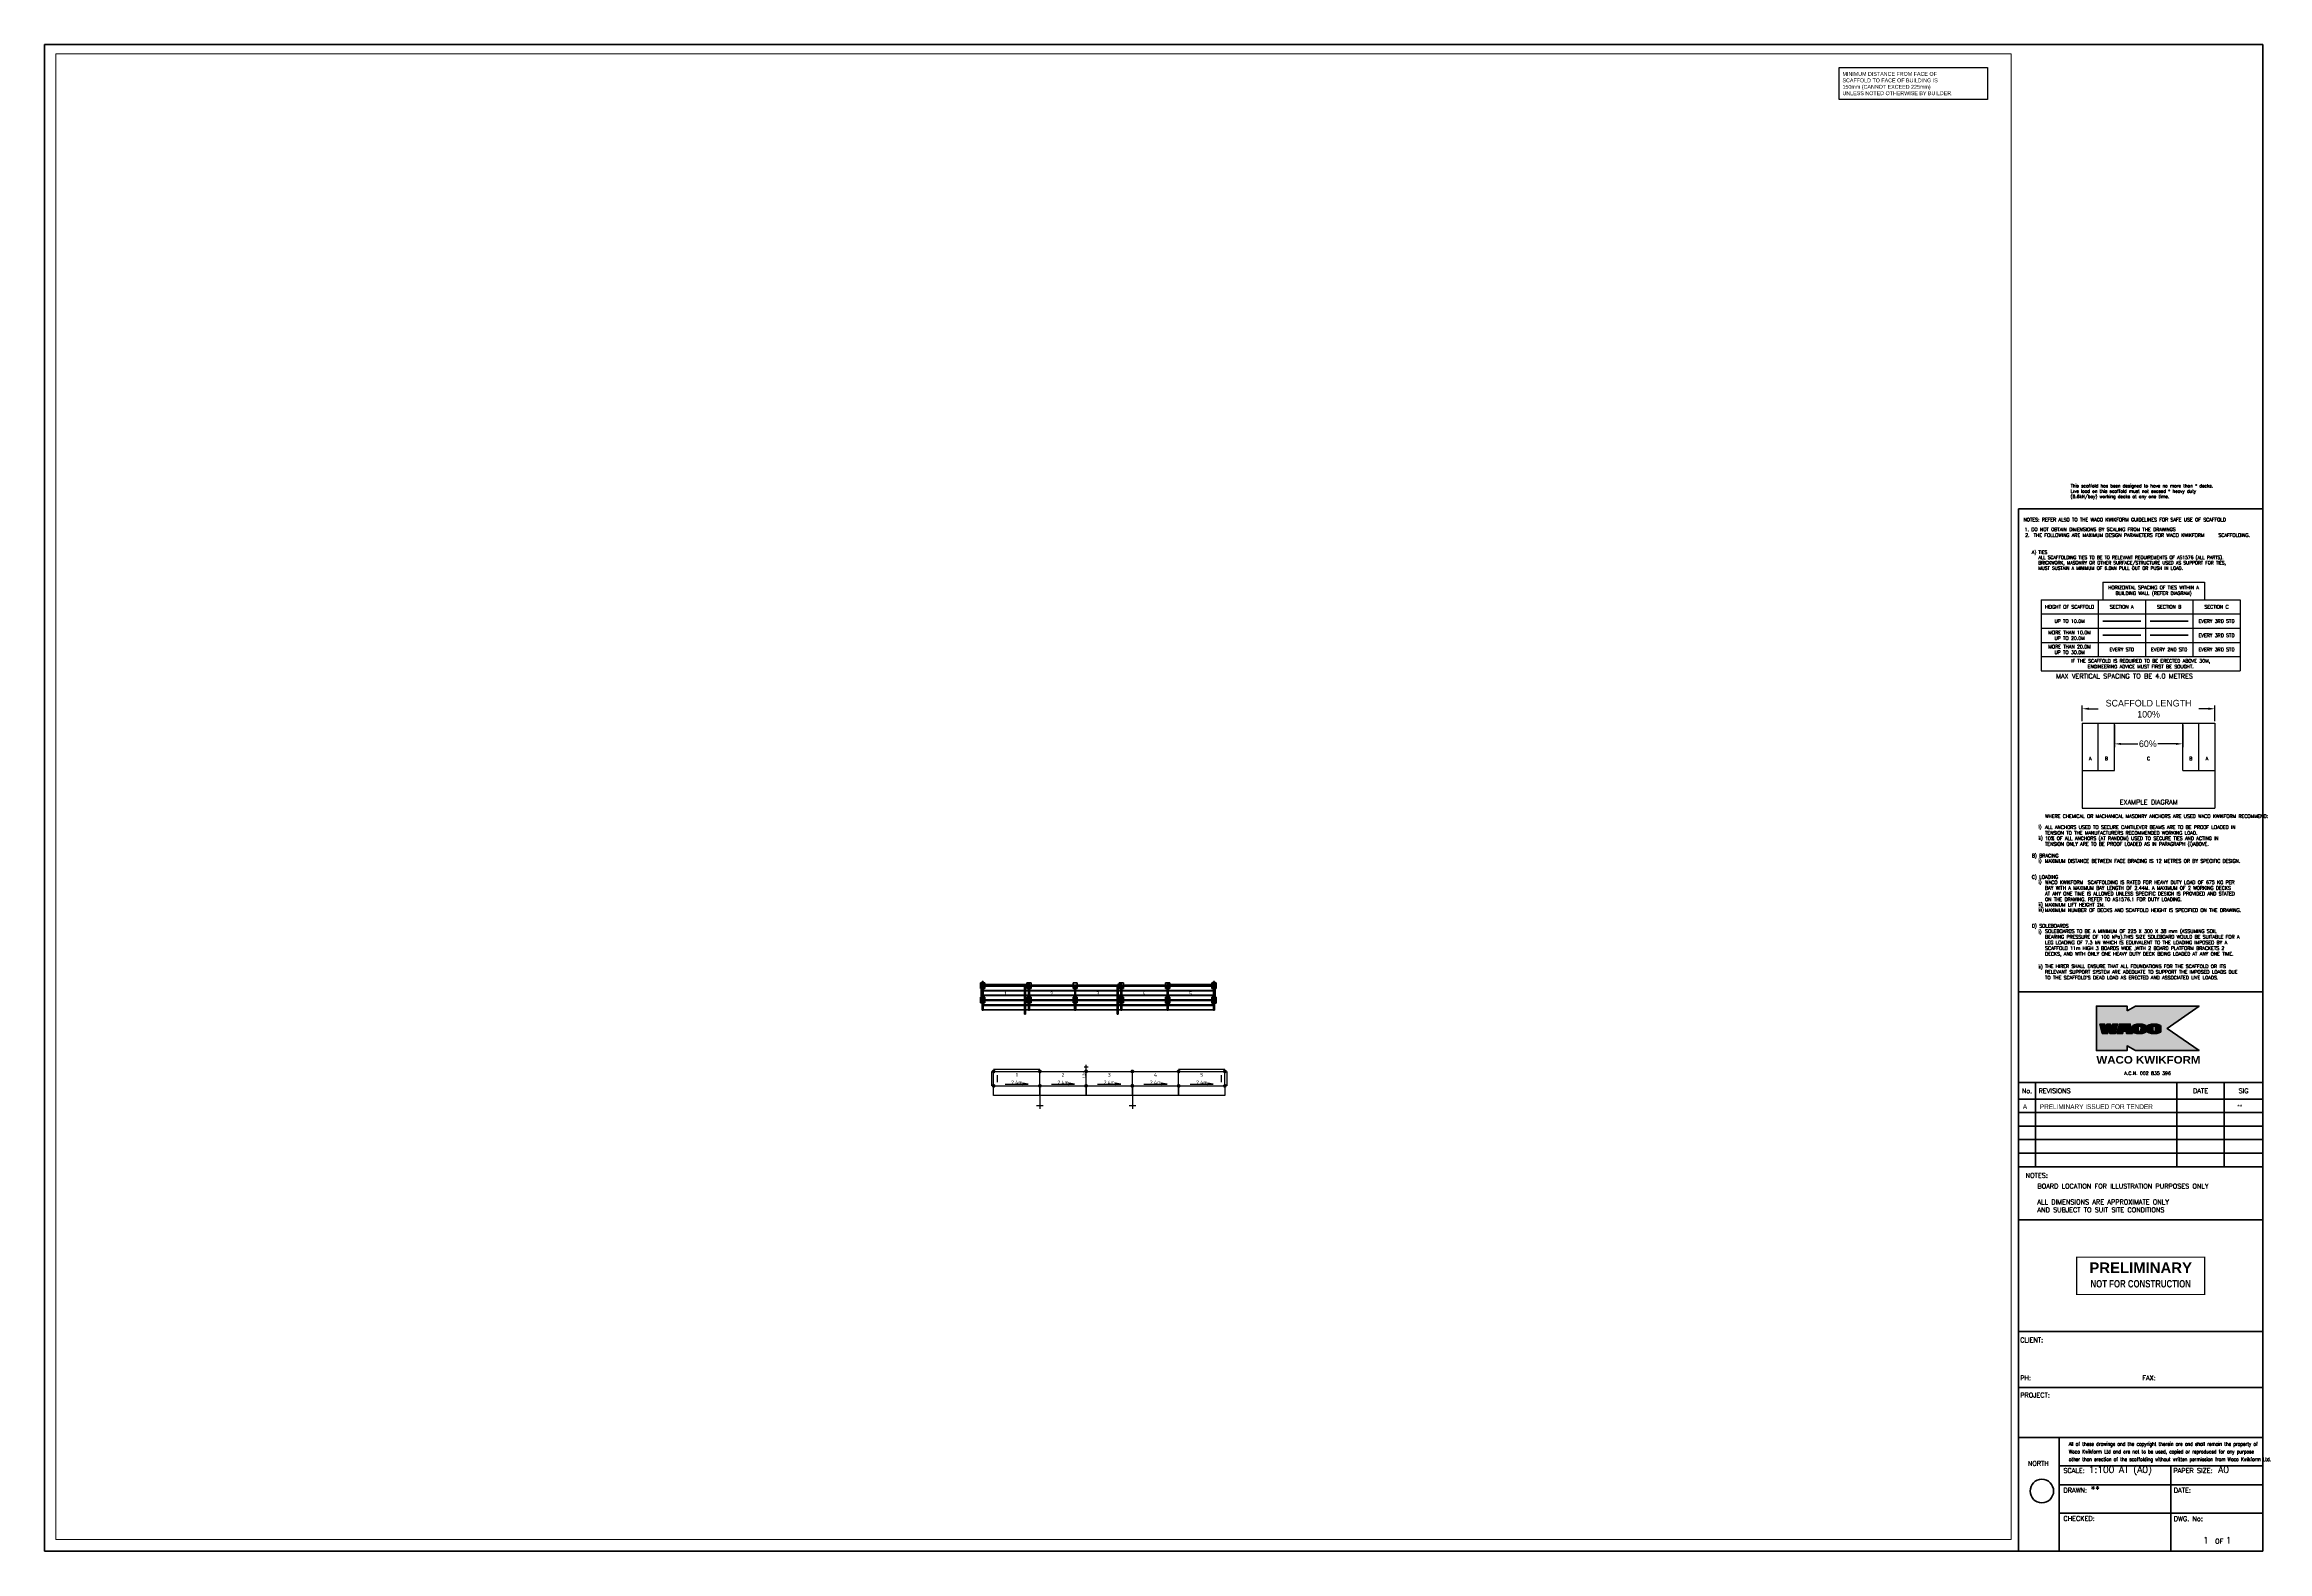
# Paper-space layout 'WACO Kwikform A0 Drawing Sheet' of a CAD drawing. Header units: millimetres. Extents: x 0 to 1172, y 0 to 795.
# The model-space entities are those that its viewports show. They can reach past a viewport. Long polylines and large blocks are cut down to what shows.
import ezdxf
from ezdxf.enums import TextEntityAlignment as Align

# ---------------------------------------------------------------- set-up
doc = ezdxf.new("R2010")
doc.units = ezdxf.units.MM
doc.header["$PDMODE"] = 34
doc.header["$PDSIZE"] = -10
doc.linetypes.add('KwikScaf_DASHED', pattern=[3.75, 2.5, -1.25])
doc.linetypes.add('KwikScaf_Line', pattern=[1, 1, 0])
doc.layers.get('0').update_dxf_attribs({"linetype": 'CONTINUOUS'})
doc.layers.get('Defpoints').update_dxf_attribs({"linetype": 'CONTINUOUS'})
for name, color, linetype in [('DISTANCE', 3, 'CONTINUOUS'), ('KwikScaf 3D', 7, 'CONTINUOUS'), ('KwikScaf Schematic', 7, 'CONTINUOUS'), ('PRELIMINARY', 7, 'CONTINUOUS'), ('RED', 8, 'CONTINUOUS')]:
    doc.layers.add(name, color=color, linetype=linetype)
for name, color, linetype, lineweight in [('Sheet 018', 10, 'CONTINUOUS', 18), ('Sheet 025', 7, 'CONTINUOUS', 25), ('Sheet 035', 5, 'CONTINUOUS', 35), ('Sheet 050', 130, 'CONTINUOUS', 50), ('Sheet 070', 180, 'CONTINUOUS', 70)]:
    doc.layers.add(name, color=color, linetype=linetype, lineweight=lineweight)
doc.layers.add('Viewport', color=7, linetype='CONTINUOUS', plot=False)
doc.styles.add('ARCH', font='archd.shx', dxfattribs={"height": 250})
doc.styles.add('KwikScaf ISO', font='isocp.shx')
doc.styles.add('ROMANS', font='romans')
doc.styles.add('STAMP', font='arialbd.ttf')
doc.styles.add('WACO', font='ariblk.ttf')
doc.dimstyles.new('ISO-35', dxfattribs={"dimscale": 0, "dimtxt": 3.5, "dimasz": 3.5, "dimexe": 1.75, "dimexo": 0.875, "dimgap": 0.875, "dimtad": 1, "dimdsep": 46, "dimtxsty": 'Standard', "dimcen": 3.5, "dimadec": 0, "dimazin": 0, "dimtfac": 1, "dimtmove": 2, "dimatfit": 3, "dimfxl": 1, "dimtolj": 1, "dimtzin": 0, "dimarcsym": 0})
pattern_1 = [(0, (0, 0), (0, 0.174625), [0.127, -0.047625]), (90, (0, 0), (-0.174625, 1e-17), [0.127, -0.047625])]

# ---------------------------------------------------------------- blocks, each defined once
blk = doc.blocks.new('PREL')
at = {"layer": 'RED', "const_width": 100}
blk.add_lwpolyline([(6000, 1750), (-6000, 1750), (-6000, -1750), (6000, -1750)], close=True, dxfattribs=at)
at = {"layer": 'RED', "style": 'STAMP'}
blk.add_text('PRELIMINARY', height=1000, dxfattribs=at).set_placement((0, 750), align=Align.MIDDLE)
at = {"layer": 'RED', "style": 'STAMP', "width": 0.75}
blk.add_text('NOT FOR CONSTRUCTION', height=700, dxfattribs=at).set_placement((0, -750), align=Align.MIDDLE)
blk = doc.blocks.new('REVDES')
at = {"style": 'ARCH'}
for tag, p in [('01', (2.3, 1.9)), ('03', (87.7, 1.9)), ('04', (115.4, 1.9))]:
    blk.add_attdef(tag, p, '', height=2.5, dxfattribs=at)
at = {"style": 'ARCH', "width": 0.85}
blk.add_attdef('02', (11.2, 1.9), '', height=2.5, dxfattribs=at)
blk = doc.blocks.new('*D31')
at = {"color": 0, "lineweight": -2}
for p, q in [((1074.7, 437.9), (1074.7, 446.2)), ((1144.7, 437.9), (1144.7, 446.2)), ((1078.2, 444.5), (1083.1, 444.5)), ((1141.2, 444.5), (1136.2, 444.5))]:
    blk.add_line(p, q, dxfattribs=at)
at = {"color": 0}
for points in [[(1078.2, 445.1), (1078.2, 443.9), (1074.7, 444.5)], [(1141.2, 445.1), (1141.2, 443.9), (1144.7, 444.5)]]:
    blk.add_solid(points, dxfattribs=at)
at = {"layer": 'Defpoints', "color": 0}
for p in [(1074.7, 437), (1144.7, 444.5), (1144.7, 437)]:
    blk.add_point(p, dxfattribs=at)
at = {"color": 0, "insert": (1109.7, 444.5), "char_height": 3.5, "attachment_point": 5}
blk.add_mtext('\\A1;SCAFFOLD LENGTH\\P100%', dxfattribs=at)
blk = doc.blocks.new('*D32')
at = {"color": 0, "lineweight": -2}
for p, q in [((1091.7, 436.1), (1091.7, 424.2)), ((1127.7, 436.1), (1127.7, 424.2)), ((1095.2, 426), (1104, 426)), ((1124.2, 426), (1114.5, 426))]:
    blk.add_line(p, q, dxfattribs=at)
at = {"color": 0}
for points in [[(1095.2, 426.5), (1095.2, 425.4), (1091.7, 426)], [(1124.2, 426.5), (1124.2, 425.4), (1127.7, 426)]]:
    blk.add_solid(points, dxfattribs=at)
at = {"layer": 'Defpoints', "color": 0}
for p in [(1091.7, 437), (1127.7, 437), (1127.7, 426)]:
    blk.add_point(p, dxfattribs=at)
at = {"color": 0, "insert": (1109.3, 426), "char_height": 3.5, "attachment_point": 5}
blk.add_mtext('\\A1;60%', dxfattribs=at)
blk = doc.blocks.new('REVISED TITLE')
at = {"layer": 'Sheet 025', "style": 'ROMANS'}
for s, p in [('CLIENT:', (-128, 110.2)), ('PH:', (-128, 90.2)), ('PROJECT:', (-128, 81.1)), ('FAX:', (-63.6, 90.2)), ('SCALE:', (-105.2, 41.3)), ('PAPER SIZE:', (-47.2, 41.3)), ('DRAWN:', (-105.2, 30.9)), ('DATE:', (-47, 30.9)), ('CHECKED:', (-105.2, 16)), ('DWG. No:', (-47, 15.9)), ('OF', (-25.2, 4))]:
    blk.add_text(s, height=2.5, dxfattribs=at).set_placement(p)
at = {"layer": 'Sheet 035', "style": 'ROMANS'}
for tag, p in [('CLIENT_CONTACT', (-110.6, 110.2)), ('COMPANY', (-110.6, 105.2)), ('ADDRESS_STREET', (-110.6, 100.2)), ('CITY', (-110.6, 95.2)), ('PHONE_NO.', (-110.6, 90.2)), ('PROJECT_TITLE:', (-110.6, 81.1)), ('FAX_NO.', (-46.2, 90.2)), ('PROJECT_DESCRIPTION', (-110.6, 76.1)), ('PROJECT_DESCRIPTION_2', (-110.6, 71.1)), ('PROJECT_DESCRIPTION_3', (-110.6, 66.1)), ('PROJECT_DESCRIPTION_4', (-110.6, 61.1)), ('SCALE', (-91.8, 41.3)), ('PAPER_SIZE', (-23.6, 41.3)), ('DRAFTSMAN', (-90.8, 30.9)), ('DATE', (-35.6, 30.9)), ('DWG_NO', (-46.2, 9.9))]:
    blk.add_attdef(tag, p, '', height=3.5, dxfattribs=at)
for tag, p in [('PAGE_NO.', (-30.1, 4)), ('OF_PAGES.', (-18.1, 4))]:
    blk.add_attdef(tag, text='', height=3.5, dxfattribs=at).set_placement(p, align=Align.CENTER)
blk = doc.blocks.new('WACO LOGO')
h = blk.add_hatch()
h.set_pattern_fill('ANGLE', color=140, scale=0.025, style=0)
h.set_pattern_definition(pattern_1)
h.paths.add_polyline_path([(493.7, 275.3), (494.3, 273.1), (497.1, 273.1), (498.4, 278.1), (495.8, 278.1), (495.2, 275.9), (494.6, 278.1), (492.7, 278.1), (492.1, 275.9), (491.6, 278.1), (489, 278.1), (490.3, 273.1), (493.1, 273.1)])
h = blk.add_hatch()
h.set_pattern_fill('ANGLE', color=140, scale=0.025, style=0)
h.set_pattern_definition(pattern_1)
h.paths.add_polyline_path([(505, 278.1), (499.3, 278.1), (498, 273.1), (501, 273.1), (501.3, 274.3), (502.8, 274.3), (503.1, 273.1), (506.3, 273.1)])
h.paths.add_polyline_path([(502.1, 276.7), (502.6, 275), (501.7, 275)], flags=16)
h = blk.add_hatch()
h.set_pattern_fill('ANGLE', color=140, scale=0.025, style=0)
h.set_pattern_definition(pattern_1)
edge = h.paths.add_edge_path()
edge.add_ellipse((510, 276.8), major_axis=(-0.658, 0), ratio=0.455652, start_angle=180, end_angle=360, ccw=False)
edge.add_line((510.6, 276.8), (510.6, 276.4))
edge.add_line((510.6, 276.4), (513.5, 276.4))
edge.add_line((513.5, 276.4), (513.5, 277))
edge.add_ellipse((509.9, 277), major_axis=(-3.61, 0), ratio=0.304653, start_angle=180, end_angle=360)
edge.add_line((506.3, 277), (506.3, 274.2))
edge.add_ellipse((509.9, 274.2), major_axis=(-3.61, 0), ratio=0.304653, start_angle=0, end_angle=180)
edge.add_line((513.5, 274.2), (513.5, 275.5))
edge.add_line((513.5, 275.5), (510.6, 275.5))
edge.add_line((510.6, 275.5), (510.6, 274.4))
edge.add_ellipse((510, 274.5), major_axis=(-0.658, 0), ratio=0.455652, start_angle=0, end_angle=180, ccw=False)
edge.add_line((509.3, 274.5), (509.3, 276.9))
h = blk.add_hatch()
h.set_pattern_fill('ANGLE', color=140, scale=0.025, style=0)
h.set_pattern_definition(pattern_1)
edge = h.paths.add_edge_path()
edge.add_ellipse((517.6, 277), major_axis=(-3.61, 0), ratio=0.304653, start_angle=180, end_angle=360)
edge.add_line((514, 277), (514, 274.2))
edge.add_ellipse((517.6, 274.2), major_axis=(-3.61, 0), ratio=0.304653, start_angle=0, end_angle=180)
edge.add_line((521.2, 274.2), (521.2, 277))
edge = h.paths.add_edge_path(flags=16)
edge.add_ellipse((517.7, 276.8), major_axis=(-0.658, 0), ratio=0.455652, start_angle=180, end_angle=360, ccw=False)
edge.add_line((518.3, 276.8), (518.3, 274.4))
edge.add_ellipse((517.7, 274.5), major_axis=(-0.658, 0), ratio=0.455652, start_angle=0, end_angle=180, ccw=False)
edge.add_line((517, 274.5), (517, 276.9))
at = {"layer": 'Sheet 070'}
h = blk.add_hatch(color=51, dxfattribs=at)
h.paths.add_polyline_path([(501.7, 275), (502.6, 275), (502.1, 276.7)], flags=0)
h.paths.add_polyline_path([(506.3, 273.1), (505, 278.1), (499.3, 278.1), (498, 273.1), (501, 273.1), (501.3, 274.3), (502.8, 274.3), (503.1, 273.1)], flags=16)
h.paths.add_polyline_path([(490.3, 273.1), (489, 278.1), (491.6, 278.1), (492.1, 275.9), (492.7, 278.1), (494.6, 278.1), (495.2, 275.9), (495.8, 278.1), (498.4, 278.1), (497.1, 273.1), (494.3, 273.1), (493.7, 275.3), (493.1, 273.1)], flags=16)
h.paths.add_polyline_path([(503.4, 285.1), (503.4, 287.6), (487.2, 287.6), (487.2, 264.1), (503.4, 264.1), (503.4, 266.6), (507.8, 264.1), (541.3, 264.1), (524.5, 275.8), (541.3, 287.6), (507.8, 287.6)])
edge = h.paths.add_edge_path(flags=16)
edge.add_line((510.6, 274.5), (510.6, 275.5))
edge.add_line((510.6, 275.5), (513.5, 275.5))
edge.add_line((513.5, 275.5), (513.5, 274.2))
edge.add_ellipse((509.9, 274.2), major_axis=(-3.61, 0), ratio=0.304653, start_angle=0, end_angle=180, ccw=False)
edge.add_line((506.3, 274.2), (506.3, 277))
edge.add_ellipse((509.9, 277), major_axis=(-3.61, 0), ratio=0.304653, start_angle=180, end_angle=360, ccw=False)
edge.add_line((513.5, 277), (513.5, 276.4))
edge.add_line((513.5, 276.4), (510.6, 276.4))
edge.add_line((510.6, 276.4), (510.6, 276.8))
edge.add_ellipse((510, 276.8), major_axis=(-0.658, 0), ratio=0.455652, start_angle=180, end_angle=360)
edge.add_line((509.3, 276.8), (509.3, 274.5))
edge.add_ellipse((510, 274.5), major_axis=(-0.658, 0), ratio=0.455652, start_angle=0, end_angle=180)
edge = h.paths.add_edge_path(flags=16)
edge.add_ellipse((517.6, 274.2), major_axis=(-3.61, 0), ratio=0.304653, start_angle=0, end_angle=180, ccw=False)
edge.add_line((514, 274.2), (514, 277))
edge.add_ellipse((517.6, 277), major_axis=(-3.61, 0), ratio=0.304653, start_angle=180, end_angle=360, ccw=False)
edge.add_line((521.2, 277), (521.2, 274.2))
edge = h.paths.add_edge_path(flags=0)
edge.add_line((517, 276.8), (517, 274.5))
edge.add_ellipse((517.7, 274.5), major_axis=(-0.658, 0), ratio=0.455652, start_angle=0, end_angle=180)
edge.add_line((518.3, 274.5), (518.3, 276.8))
edge.add_ellipse((517.7, 276.8), major_axis=(-0.658, 0), ratio=0.455652, start_angle=180, end_angle=360)
for p, q in [((506.3, 277), (506.3, 274.2)), ((509.3, 276.8), (509.3, 274.5)), ((510.6, 276.8), (510.6, 276.4)), ((510.6, 276.4), (513.5, 276.4)), ((513.5, 276.4), (513.5, 277)), ((514, 277), (514, 274.2)), ((517, 276.8), (517, 274.5)), ((518.3, 276.8), (518.3, 274.5)), ((521.2, 274.2), (521.2, 277))]:
    blk.add_line(p, q, dxfattribs=at)
at = {"layer": 'Sheet 070', "color": 7}
blk.add_lwpolyline([(503.4, 285.1), (503.4, 287.6), (487.2, 287.6), (487.2, 264.1), (503.4, 264.1), (503.4, 266.6), (507.8, 264.1), (541.3, 264.1), (524.5, 275.8), (541.3, 287.6), (507.8, 287.6)], close=True, dxfattribs=at)
at = {"layer": 'Sheet 070'}
for points in [[(490.3, 273.1), (489, 278.1), (491.6, 278.1), (492.1, 275.9), (492.7, 278.1), (494.6, 278.1), (495.2, 275.9), (495.8, 278.1), (498.4, 278.1), (497.1, 273.1), (494.3, 273.1), (493.7, 275.3), (493.1, 273.1), (490.3, 273.1)], [(506.3, 273.1), (505, 278.1), (499.3, 278.1), (498, 273.1), (501, 273.1), (501.3, 274.3), (502.8, 274.3), (503.1, 273.1)], [(501.7, 275), (502.6, 275), (502.1, 276.7)]]:
    blk.add_lwpolyline(points, close=True, dxfattribs=at)
blk.add_lwpolyline([(510.6, 274.5), (510.6, 275.5), (513.5, 275.5), (513.5, 274.2)], dxfattribs=at)
for centre, major_axis, ratio in [((509.9, 277), (-3.61, 0), 0.304653), ((510, 276.8), (-0.658, 0), 0.455652), ((517.6, 277), (-3.61, 0), 0.304653), ((517.7, 276.8), (-0.658, 0), 0.455652)]:
    blk.add_ellipse(centre, major_axis=major_axis, ratio=ratio, start_param=3.141593, end_param=6.283185, dxfattribs=at)
at = {"layer": 'Sheet 070', "extrusion": (0, 0, -1)}
for centre, major_axis, ratio in [((509.9, 274.2), (-3.61, 0), 0.304653), ((510, 274.5), (-0.658, 0), 0.455652), ((517.6, 274.2), (-3.61, 0), 0.304653), ((517.7, 274.5), (-0.658, 0), 0.455652)]:
    blk.add_ellipse(centre, major_axis=major_axis, ratio=ratio, start_param=3.141593, end_param=6.283185, dxfattribs=at)

msp = doc.modelspace()

# ---------------------------------------------------------------- linework, layer by layer
at = {"layer": 'KwikScaf Schematic', "color": 1, "linetype": 'KwikScaf_Line'}
for p, q in [((51426, 22298), (51626, 22298)), ((51526, 21198), (51526, 22398)), ((46648, 22060), (49087, 22060)), ((46648, 21298), (46648, 22060)), ((46648, 21298), (49087, 21298)), ((46648, 20790), (46648, 21298)), ((47257, 21393), (48477, 21393)), ((48477, 21393), (48172, 21441)), ((48477, 21393), (48172, 21346)), ((49087, 21298), (49087, 22060)), ((49087, 22060), (51526, 22060)), ((49087, 21298), (49087, 20790)), ((49087, 21298), (51526, 21298)), ((49087, 20790), (49087, 21298)), ((49696, 21393), (50916, 21393)), ((50916, 21393), (50611, 21441)), ((50916, 21393), (50611, 21345)), ((51426, 21298), (51626, 21298)), ((51526, 22060), (53965, 22060)), ((51526, 21298), (51526, 22060)), ((51526, 21298), (53965, 21298)), ((51526, 20790), (51526, 21298)), ((51526, 21298), (51526, 20790)), ((52135, 21393), (53355, 21393)), ((53355, 21393), (53050, 21441)), ((53355, 21393), (53050, 21345)), ((53965, 21298), (53965, 22060)), ((53965, 22060), (56404, 22059)), ((53965, 21298), (53965, 20790)), ((53965, 21298), (56404, 21297)), ((53965, 20790), (53965, 21298)), ((54574, 21393), (55794, 21393)), ((55794, 21393), (55489, 21440)), ((55794, 21393), (55489, 21345)), ((56404, 21297), (56404, 22059)), ((56404, 22059), (58843, 22059)), ((56404, 21297), (56404, 20789)), ((56404, 21297), (58843, 21297)), ((56404, 20789), (56404, 21297)), ((57013, 21393), (58233, 21393)), ((58233, 21393), (57928, 21440)), ((58233, 21393), (57928, 21345)), ((58843, 21297), (58843, 22059)), ((58843, 21297), (58843, 20789)), ((49087, 20790), (46648, 20790)), ((48912, 20265), (49262, 20265)), ((49087, 20790), (49087, 20090)), ((51526, 20790), (49087, 20790)), ((53965, 20790), (51526, 20790)), ((53790, 20265), (54140, 20265)), ((53965, 20790), (53965, 20090)), ((56404, 20789), (53965, 20790)), ((58843, 20789), (56404, 20789))]:
    msp.add_line(p, q, dxfattribs=at)
at = {"layer": 'KwikScaf Schematic', "color": 1, "linetype": 'KwikScaf_DASHED'}
for p, q in [((46548, 21298), (46548, 22060)), ((49087, 22160), (46648, 22160)), ((46848, 21498), (46848, 21860)), ((58843, 22159), (56404, 22159)), ((58643, 21859), (58643, 21497)), ((58943, 22059), (58943, 21297))]:
    msp.add_line(p, q, dxfattribs=at)
at = {"layer": 'KwikScaf Schematic', "color": 1, "linetype": 'KwikScaf_Line'}
for points in [[(46648, 22110, 100, 100, -0.1989124), (46683, 22095, 100, 100, -0.1989124), (46698, 22060, 100, 100, -0.1989124), (46683, 22025, 100, 100, -0.1989124), (46648, 22010, 100, 100, -0.1989124), (46612, 22025, 100, 100, -0.1989124), (46598, 22060, 100, 100, -0.1989124), (46612, 22095, 100, 100, -0.1989124)], [(49087, 22110, 100, 100, -0.1989124), (49122, 22095, 100, 100, -0.1989124), (49137, 22060, 100, 100, -0.1989124), (49122, 22025, 100, 100, -0.1989124), (49087, 22010, 100, 100, -0.1989124), (49051, 22025, 100, 100, -0.1989124), (49037, 22060, 100, 100, -0.1989124), (49051, 22095, 100, 100, -0.1989124)], [(49087, 22110, 100, 100, -0.1989124), (49122, 22095, 100, 100, -0.1989124), (49137, 22060, 100, 100, -0.1989124), (49122, 22025, 100, 100, -0.1989124), (49087, 22010, 100, 100, -0.1989124), (49051, 22025, 100, 100, -0.1989124), (49037, 22060, 100, 100, -0.1989124), (49051, 22095, 100, 100, -0.1989124)], [(49087, 21348, 100, 100, -0.1989124), (49122, 21333, 100, 100, -0.1989124), (49137, 21298, 100, 100, -0.1989124), (49122, 21263, 100, 100, -0.1989124), (49087, 21248, 100, 100, -0.1989124), (49051, 21263, 100, 100, -0.1989124), (49037, 21298, 100, 100, -0.1989124), (49051, 21333, 100, 100, -0.1989124)], [(51526, 22110, 100, 100, -0.1989124), (51561, 22095, 100, 100, -0.1989124), (51576, 22060, 100, 100, -0.1989124), (51561, 22024, 100, 100, -0.1989124), (51526, 22010, 100, 100, -0.1989124), (51490, 22024, 100, 100, -0.1989124), (51476, 22060, 100, 100, -0.1989124), (51490, 22095, 100, 100, -0.1989124)], [(51526, 22110, 100, 100, -0.1989124), (51561, 22095, 100, 100, -0.1989124), (51576, 22060, 100, 100, -0.1989124), (51561, 22024, 100, 100, -0.1989124), (51526, 22010, 100, 100, -0.1989124), (51490, 22024, 100, 100, -0.1989124), (51476, 22060, 100, 100, -0.1989124), (51490, 22095, 100, 100, -0.1989124)], [(51526, 21348, 100, 100, -0.1989124), (51561, 21333, 100, 100, -0.1989124), (51576, 21298, 100, 100, -0.1989124), (51561, 21262, 100, 100, -0.1989124), (51526, 21248, 100, 100, -0.1989124), (51490, 21262, 100, 100, -0.1989124), (51476, 21298, 100, 100, -0.1989124), (51490, 21333, 100, 100, -0.1989124)], [(53965, 22110, 100, 100, -0.1989124), (54000, 22095, 100, 100, -0.1989124), (54015, 22060, 100, 100, -0.1989124), (54000, 22024, 100, 100, -0.1989124), (53965, 22010, 100, 100, -0.1989124), (53929, 22024, 100, 100, -0.1989124), (53915, 22060, 100, 100, -0.1989124), (53929, 22095, 100, 100, -0.1989124)], [(53965, 22110, 100, 100, -0.1989124), (54000, 22095, 100, 100, -0.1989124), (54015, 22060, 100, 100, -0.1989124), (54000, 22024, 100, 100, -0.1989124), (53965, 22010, 100, 100, -0.1989124), (53929, 22024, 100, 100, -0.1989124), (53915, 22060, 100, 100, -0.1989124), (53929, 22095, 100, 100, -0.1989124)], [(53965, 21348, 100, 100, -0.1989124), (54000, 21333, 100, 100, -0.1989124), (54015, 21298, 100, 100, -0.1989124), (54000, 21262, 100, 100, -0.1989124), (53965, 21248, 100, 100, -0.1989124), (53929, 21262, 100, 100, -0.1989124), (53915, 21298, 100, 100, -0.1989124), (53929, 21333, 100, 100, -0.1989124)], [(56404, 22109, 100, 100, -0.1989124), (56439, 22095, 100, 100, -0.1989124), (56454, 22059, 100, 100, -0.1989124), (56439, 22024, 100, 100, -0.1989124), (56404, 22009, 100, 100, -0.1989124), (56368, 22024, 100, 100, -0.1989124), (56354, 22059, 100, 100, -0.1989124), (56368, 22095, 100, 100, -0.1989124)], [(56404, 22109, 100, 100, -0.1989124), (56439, 22095, 100, 100, -0.1989124), (56454, 22059, 100, 100, -0.1989124), (56439, 22024, 100, 100, -0.1989124), (56404, 22009, 100, 100, -0.1989124), (56368, 22024, 100, 100, -0.1989124), (56354, 22059, 100, 100, -0.1989124), (56368, 22095, 100, 100, -0.1989124)], [(56404, 21347, 100, 100, -0.1989124), (56439, 21333, 100, 100, -0.1989124), (56454, 21297, 100, 100, -0.1989124), (56439, 21262, 100, 100, -0.1989124), (56404, 21247, 100, 100, -0.1989124), (56368, 21262, 100, 100, -0.1989124), (56354, 21297, 100, 100, -0.1989124), (56368, 21333, 100, 100, -0.1989124)], [(58843, 22109, 100, 100, -0.1989124), (58878, 22095, 100, 100, -0.1989124), (58893, 22059, 100, 100, -0.1989124), (58878, 22024, 100, 100, -0.1989124), (58843, 22009, 100, 100, -0.1989124), (58807, 22024, 100, 100, -0.1989124), (58793, 22059, 100, 100, -0.1989124), (58807, 22095, 100, 100, -0.1989124)], [(58843, 21347, 100, 100, -0.1989124), (58878, 21333, 100, 100, -0.1989124), (58893, 21297, 100, 100, -0.1989124), (58878, 21262, 100, 100, -0.1989124), (58843, 21247, 100, 100, -0.1989124), (58807, 21262, 100, 100, -0.1989124), (58793, 21297, 100, 100, -0.1989124), (58807, 21333, 100, 100, -0.1989124)]]:
    msp.add_lwpolyline(points, format="xyseb", close=True, dxfattribs=at)
at = {"layer": 'KwikScaf Schematic', "color": 1, "linetype": 'KwikScaf_Line', "const_width": 100}
for points in [[(46648, 21348, -0.1989124), (46683, 21333, -0.1989124), (46698, 21298, -0.1989124), (46683, 21263, -0.1989124), (46648, 21248, -0.1989124), (46612, 21263, -0.1989124), (46598, 21298, -0.1989124), (46612, 21333, -0.1989124)], [(49087, 21348, -0.1989124), (49122, 21333, -0.1989124), (49137, 21298, -0.1989124), (49122, 21263, -0.1989124), (49087, 21248, -0.1989124), (49051, 21263, -0.1989124), (49037, 21298, -0.1989124), (49051, 21333, -0.1989124)], [(51526, 21348, -0.1989124), (51561, 21333, -0.1989124), (51576, 21298, -0.1989124), (51561, 21262, -0.1989124), (51526, 21248, -0.1989124), (51490, 21262, -0.1989124), (51476, 21298, -0.1989124), (51490, 21333, -0.1989124)], [(53965, 21348, -0.1989124), (54000, 21333, -0.1989124), (54015, 21298, -0.1989124), (54000, 21262, -0.1989124), (53965, 21248, -0.1989124), (53929, 21262, -0.1989124), (53915, 21298, -0.1989124), (53929, 21333, -0.1989124)], [(56404, 21347, -0.1989124), (56439, 21333, -0.1989124), (56454, 21297, -0.1989124), (56439, 21262, -0.1989124), (56404, 21247, -0.1989124), (56368, 21262, -0.1989124), (56354, 21297, -0.1989124), (56368, 21333, -0.1989124)]]:
    msp.add_lwpolyline(points, format="xyb", close=True, dxfattribs=at)

# ---------------------------------------------------------------- texts
at = {"layer": 'KwikScaf 3D', "color": 230, "style": 'KwikScaf ISO'}
for s, p in [('1', (47271, 26169)), ('2', (49710, 26169)), ('3', (52149, 26169)), ('4', (54588, 26169)), ('5', (57027, 26168))]:
    msp.add_text(s, height=200, rotation=359.99633, dxfattribs=at).set_placement(p, align=Align.MIDDLE_CENTER)
at = {"layer": 'KwikScaf Schematic', "style": 'KwikScaf ISO'}
for s, p in [('2.4m', (47867, 21479)), ('1', (47867, 21879)), ('2.4m', (50306, 21479)), ('2', (50306, 21879)), ('2.4m', (52745, 21479)), ('3', (52745, 21879)), ('2.4m', (55184, 21479)), ('4', (55184, 21879)), ('2.4m', (57623, 21478)), ('5', (57623, 21878))]:
    msp.add_text(s, height=200, rotation=359.99633, dxfattribs=at).set_placement(p, align=Align.MIDDLE_CENTER)
msp.add_text('1.2m', height=150, rotation=89.99633, dxfattribs=at).set_placement((51487, 21898), align=Align.CENTER)

# ---------------------------------------------------------------- meshes
at = {"layer": 'KwikScaf 3D', "color": 200}
mesh = msp.add_polymesh((6, 3), dxfattribs=at)
for k, corner in enumerate([(45959, 26731, -460), (45959, 26731, -498), (45959, 26731, -498), (46184, 26731, -460), (46184, 26731, -498), (46184, 26731, -498), (46184, 26431, -460), (46184, 26431, -498), (46184, 26731, -498), (45959, 26431, -460), (45959, 26431, -498), (45959, 26731, -498), (45959, 26431, -460), (45959, 26431, -460), (45959, 26731, -460), (46184, 26431, -460), (46184, 26431, -460), (46184, 26731, -460)]):
    mesh.set_mesh_vertex(divmod(k, 3), corner)
mesh = msp.add_polymesh((6, 3), dxfattribs=at)
for k, corner in enumerate([(46184, 25669, -460), (46184, 25669, -498), (46184, 25669, -498), (45959, 25669, -460), (45959, 25669, -498), (45959, 25669, -498), (45959, 25969, -460), (45959, 25969, -498), (45959, 25669, -498), (46184, 25969, -460), (46184, 25969, -498), (46184, 25669, -498), (46184, 25969, -460), (46184, 25969, -460), (46184, 25669, -460), (45959, 25969, -460), (45959, 25969, -460), (45959, 25669, -460)]):
    mesh.set_mesh_vertex(divmod(k, 3), corner)
at = {"layer": 'KwikScaf 3D', "color": 150}
mesh = msp.add_polymesh((6, 3), dxfattribs=at)
for k, corner in enumerate([(45999, 25817, 1063), (45999, 25779, 1034), (45999, 25779, 1034), (45999, 26621, 20), (45999, 26583, -10), (45999, 26583, -10), (46047, 26621, 20), (46047, 26583, -10), (45999, 26583, -10), (46047, 25817, 1063), (46047, 25779, 1034), (45999, 25779, 1034), (46047, 25817, 1063), (46047, 25817, 1063), (45999, 25817, 1063), (46047, 26621, 20), (46047, 26621, 20), (45999, 26621, 20)]):
    mesh.set_mesh_vertex(divmod(k, 3), corner)
mesh = msp.add_polymesh((6, 3), dxfattribs=at)
for k, corner in enumerate([(46047, 26583, 2549), (46047, 26621, 2520), (46047, 26621, 2520), (46047, 25779, 1506), (46047, 25817, 1476), (46047, 25817, 1476), (45999, 25779, 1506), (45999, 25817, 1476), (46047, 25817, 1476), (45999, 26583, 2549), (45999, 26621, 2520), (46047, 26621, 2520), (45999, 26583, 2549), (45999, 26583, 2549), (46047, 26583, 2549), (45999, 25779, 1506), (45999, 25779, 1506), (46047, 25779, 1506)]):
    mesh.set_mesh_vertex(divmod(k, 3), corner)
mesh = msp.add_polymesh((6, 3), dxfattribs=at)
for k, corner in enumerate([(46064, 26653, 2522), (46030, 26653, 2488), (46030, 26653, 2488), (48551, 26653, 0), (48517, 26653, -34), (48517, 26653, -34), (48551, 26605, 0), (48517, 26605, -34), (48517, 26653, -34), (46064, 26605, 2522), (46030, 26605, 2488), (46030, 26653, 2488), (46064, 26605, 2522), (46064, 26605, 2522), (46064, 26653, 2522), (48551, 26605, 0), (48551, 26605, 0), (48551, 26653, 0)]):
    mesh.set_mesh_vertex(divmod(k, 3), corner)
at = {"layer": 'KwikScaf 3D', "color": 210}
mesh = msp.add_polymesh((6, 3), dxfattribs=at)
for k, corner in enumerate([(46101, 25287, 1590), (46101, 25287, 1590), (46101, 25287, 1590), (46101, 25795, 1145), (46101, 25795, 1590), (46101, 25795, 1590), (46041, 25795, 1145), (46041, 25795, 1590), (46101, 25795, 1590), (46041, 25287, 1590), (46041, 25287, 1590), (46101, 25287, 1590), (46041, 25287, 1590), (46041, 25287, 1590), (46101, 25287, 1590), (46041, 25795, 1145), (46041, 25795, 1145), (46101, 25795, 1145)]):
    mesh.set_mesh_vertex(divmod(k, 3), corner)
mesh = msp.add_polymesh((6, 3), dxfattribs=at)
for k, corner in enumerate([(46101, 25287, 2581), (46101, 25287, 2581), (46101, 25287, 2581), (46101, 25795, 2136), (46101, 25795, 2581), (46101, 25795, 2581), (46041, 25795, 2136), (46041, 25795, 2581), (46101, 25795, 2581), (46041, 25287, 2581), (46041, 25287, 2581), (46101, 25287, 2581), (46041, 25287, 2581), (46041, 25287, 2581), (46101, 25287, 2581), (46041, 25795, 2136), (46041, 25795, 2136), (46101, 25795, 2136)]):
    mesh.set_mesh_vertex(divmod(k, 3), corner)
at = {"layer": 'KwikScaf 3D', "color": 180}
mesh = msp.add_polymesh((6, 3), dxfattribs=at)
for k, corner in enumerate([(46095, 26605, 2392), (46047, 26605, 2392), (46047, 26605, 2392), (46095, 26605, -185), (46047, 26605, -185), (46047, 26605, -185), (46095, 26557, -185), (46047, 26557, -185), (46047, 26605, -185), (46095, 26557, 2392), (46047, 26557, 2392), (46047, 26605, 2392), (46095, 26557, 2392), (46095, 26557, 2392), (46095, 26605, 2392), (46095, 26557, -185), (46095, 26557, -185), (46095, 26605, -185)]):
    mesh.set_mesh_vertex(divmod(k, 3), corner)
mesh = msp.add_polymesh((6, 3), dxfattribs=at)
for k, corner in enumerate([(46095, 26605, 3382), (46047, 26605, 3382), (46047, 26605, 3382), (46095, 26605, 2292), (46047, 26605, 2292), (46047, 26605, 2292), (46095, 26557, 2292), (46047, 26557, 2292), (46047, 26605, 2292), (46095, 26557, 3382), (46047, 26557, 3382), (46047, 26605, 3382), (46095, 26557, 3382), (46095, 26557, 3382), (46095, 26605, 3382), (46095, 26557, 2292), (46095, 26557, 2292), (46095, 26605, 2292)]):
    mesh.set_mesh_vertex(divmod(k, 3), corner)
at = {"layer": 'KwikScaf 3D', "color": 190}
mesh = msp.add_polymesh((6, 3), dxfattribs=at)
for k, corner in enumerate([(46095, 26605), (46047, 26605), (46047, 26605), (46095, 26605, -460), (46047, 26605, -460), (46047, 26605, -460), (46095, 26557, -460), (46047, 26557, -460), (46047, 26605, -460), (46095, 26557), (46047, 26557), (46047, 26605), (46095, 26557), (46095, 26557), (46095, 26605), (46095, 26557, -460), (46095, 26557, -460), (46095, 26605, -460)]):
    mesh.set_mesh_vertex(divmod(k, 3), corner)
at = {"layer": 'KwikScaf 3D', "color": 50}
mesh = msp.add_polymesh((6, 3), dxfattribs=at)
for k, corner in enumerate([(46095, 26557, 100), (46095, 26557, 52), (46095, 26557, 52), (46095, 25843, 100), (46095, 25843, 52), (46095, 25843, 52), (46047, 25843, 100), (46047, 25843, 52), (46095, 25843, 52), (46047, 26557, 100), (46047, 26557, 52), (46095, 26557, 52), (46047, 26557, 100), (46047, 26557, 100), (46095, 26557, 100), (46047, 25843, 100), (46047, 25843, 100), (46095, 25843, 100)]):
    mesh.set_mesh_vertex(divmod(k, 3), corner)
mesh = msp.add_polymesh((6, 3), dxfattribs=at)
for k, corner in enumerate([(46095, 26557, 1586), (46095, 26557, 1538), (46095, 26557, 1538), (46095, 25843, 1586), (46095, 25843, 1538), (46095, 25843, 1538), (46047, 25843, 1586), (46047, 25843, 1538), (46095, 25843, 1538), (46047, 26557, 1586), (46047, 26557, 1538), (46095, 26557, 1538), (46047, 26557, 1586), (46047, 26557, 1586), (46095, 26557, 1586), (46047, 25843, 1586), (46047, 25843, 1586), (46095, 25843, 1586)]):
    mesh.set_mesh_vertex(divmod(k, 3), corner)
mesh = msp.add_polymesh((6, 3), dxfattribs=at)
for k, corner in enumerate([(46095, 26557, 3072), (46095, 26557, 3024), (46095, 26557, 3024), (46095, 25843, 3072), (46095, 25843, 3024), (46095, 25843, 3024), (46047, 25843, 3072), (46047, 25843, 3024), (46095, 25843, 3024), (46047, 26557, 3072), (46047, 26557, 3024), (46095, 26557, 3024), (46047, 26557, 3072), (46047, 26557, 3072), (46095, 26557, 3072), (46047, 25843, 3072), (46047, 25843, 3072), (46095, 25843, 3072)]):
    mesh.set_mesh_vertex(divmod(k, 3), corner)
at = {"layer": 'KwikScaf 3D', "color": 70}
mesh = msp.add_polymesh((6, 3), dxfattribs=at)
for k, corner in enumerate([(46095, 26557, 2577), (46095, 26557, 2529), (46095, 26557, 2529), (46095, 25843, 2577), (46095, 25843, 2529), (46095, 25843, 2529), (46047, 25843, 2577), (46047, 25843, 2529), (46095, 25843, 2529), (46047, 26557, 2577), (46047, 26557, 2529), (46095, 26557, 2529), (46047, 26557, 2577), (46047, 26557, 2577), (46095, 26557, 2577), (46047, 25843, 2577), (46047, 25843, 2577), (46095, 25843, 2577)]):
    mesh.set_mesh_vertex(divmod(k, 3), corner)
at = {"layer": 'KwikScaf 3D', "color": 180}
mesh = msp.add_polymesh((6, 3), dxfattribs=at)
for k, corner in enumerate([(46047, 25795, 1896), (46095, 25795, 1896), (46095, 25795, 1896), (46047, 25795, -185), (46095, 25795, -185), (46095, 25795, -185), (46047, 25843, -185), (46095, 25843, -185), (46095, 25795, -185), (46047, 25843, 1896), (46095, 25843, 1896), (46095, 25795, 1896), (46047, 25843, 1896), (46047, 25843, 1896), (46047, 25795, 1896), (46047, 25843, -185), (46047, 25843, -185), (46047, 25795, -185)]):
    mesh.set_mesh_vertex(divmod(k, 3), corner)
mesh = msp.add_polymesh((6, 3), dxfattribs=at)
for k, corner in enumerate([(46047, 25795, 3382), (46095, 25795, 3382), (46095, 25795, 3382), (46047, 25795, 1796), (46095, 25795, 1796), (46095, 25795, 1796), (46047, 25843, 1796), (46095, 25843, 1796), (46095, 25795, 1796), (46047, 25843, 3382), (46095, 25843, 3382), (46095, 25795, 3382), (46047, 25843, 3382), (46047, 25843, 3382), (46047, 25795, 3382), (46047, 25843, 1796), (46047, 25843, 1796), (46047, 25795, 1796)]):
    mesh.set_mesh_vertex(divmod(k, 3), corner)
at = {"layer": 'KwikScaf 3D', "color": 190}
mesh = msp.add_polymesh((6, 3), dxfattribs=at)
for k, corner in enumerate([(46047, 25795), (46095, 25795), (46095, 25795), (46047, 25795, -460), (46095, 25795, -460), (46095, 25795, -460), (46047, 25843, -460), (46095, 25843, -460), (46095, 25795, -460), (46047, 25843), (46095, 25843), (46095, 25795), (46047, 25843), (46047, 25843), (46047, 25795), (46047, 25843, -460), (46047, 25843, -460), (46047, 25795, -460)]):
    mesh.set_mesh_vertex(divmod(k, 3), corner)
at = {"layer": 'KwikScaf 3D', "color": 60}
mesh = msp.add_polymesh((6, 3), dxfattribs=at)
for k, corner in enumerate([(46094, 26810, 2577), (46094, 26810, 1587), (46094, 26810, 1587), (46094, 25591, 2577), (46094, 25591, 1587), (46094, 25591, 1587), (46048, 25591, 2577), (46048, 25591, 1587), (46094, 25591, 1587), (46048, 26810, 2577), (46048, 26810, 1587), (46094, 26810, 1587), (46048, 26810, 2577), (46048, 26810, 2577), (46094, 26810, 2577), (46048, 25591, 2577), (46048, 25591, 2577), (46094, 25591, 2577)]):
    mesh.set_mesh_vertex(divmod(k, 3), corner)
mesh = msp.add_polymesh((6, 3), dxfattribs=at)
for k, corner in enumerate([(48508, 26558, 2557), (48508, 26558, 1567), (48508, 26558, 1567), (46073, 26558, 2557), (46073, 26558, 1567), (46073, 26558, 1567), (46073, 26604, 2557), (46073, 26604, 1567), (46073, 26558, 1567), (48508, 26604, 2557), (48508, 26604, 1567), (48508, 26558, 1567), (48508, 26604, 2557), (48508, 26604, 2557), (48508, 26558, 2557), (46073, 26604, 2557), (46073, 26604, 2557), (46073, 26558, 2557)]):
    mesh.set_mesh_vertex(divmod(k, 3), corner)
at = {"layer": 'KwikScaf 3D', "color": 20}
mesh = msp.add_polymesh((6, 3), dxfattribs=at)
for k, corner in enumerate([(48501, 26327, 1607), (48501, 26327, 1543), (48501, 26327, 1543), (46081, 26327, 1607), (46081, 26327, 1543), (46081, 26327, 1543), (46081, 26557, 1607), (46081, 26557, 1543), (46081, 26327, 1543), (48501, 26557, 1607), (48501, 26557, 1543), (48501, 26327, 1543), (48501, 26557, 1607), (48501, 26557, 1607), (48501, 26327, 1607), (46081, 26557, 1607), (46081, 26557, 1607), (46081, 26327, 1607)]):
    mesh.set_mesh_vertex(divmod(k, 3), corner)
mesh = msp.add_polymesh((6, 3), dxfattribs=at)
for k, corner in enumerate([(48501, 26085, 1607), (48501, 26085, 1543), (48501, 26085, 1543), (46081, 26085, 1607), (46081, 26085, 1543), (46081, 26085, 1543), (46081, 26315, 1607), (46081, 26315, 1543), (46081, 26085, 1543), (48501, 26315, 1607), (48501, 26315, 1543), (48501, 26085, 1543), (48501, 26315, 1607), (48501, 26315, 1607), (48501, 26085, 1607), (46081, 26315, 1607), (46081, 26315, 1607), (46081, 26085, 1607)]):
    mesh.set_mesh_vertex(divmod(k, 3), corner)
mesh = msp.add_polymesh((6, 3), dxfattribs=at)
for k, corner in enumerate([(48501, 25843, 1607), (48501, 25843, 1543), (48501, 25843, 1543), (46081, 25843, 1607), (46081, 25843, 1543), (46081, 25843, 1543), (46081, 26073, 1607), (46081, 26073, 1543), (46081, 25843, 1543), (48501, 26073, 1607), (48501, 26073, 1543), (48501, 25843, 1543), (48501, 26073, 1607), (48501, 26073, 1607), (48501, 25843, 1607), (46081, 26073, 1607), (46081, 26073, 1607), (46081, 25843, 1607)]):
    mesh.set_mesh_vertex(divmod(k, 3), corner)
mesh = msp.add_polymesh((6, 3), dxfattribs=at)
for k, corner in enumerate([(46081, 25795, 1607), (46081, 25795, 1543), (46081, 25795, 1543), (48501, 25795, 1607), (48501, 25795, 1543), (48501, 25795, 1543), (48501, 25565, 1607), (48501, 25565, 1543), (48501, 25795, 1543), (46081, 25565, 1607), (46081, 25565, 1543), (46081, 25795, 1543), (46081, 25565, 1607), (46081, 25565, 1607), (46081, 25795, 1607), (48501, 25565, 1607), (48501, 25565, 1607), (48501, 25795, 1607)]):
    mesh.set_mesh_vertex(divmod(k, 3), corner)
at = {"layer": 'KwikScaf 3D', "color": 40}
mesh = msp.add_polymesh((6, 3), dxfattribs=at)
for k, corner in enumerate([(48486, 26557, 80), (48486, 26557, 32), (48486, 26557, 32), (46095, 26557, 80), (46095, 26557, 32), (46095, 26557, 32), (46095, 26605, 80), (46095, 26605, 32), (46095, 26557, 32), (48486, 26605, 80), (48486, 26605, 32), (48486, 26557, 32), (48486, 26605, 80), (48486, 26605, 80), (48486, 26557, 80), (46095, 26605, 80), (46095, 26605, 80), (46095, 26557, 80)]):
    mesh.set_mesh_vertex(divmod(k, 3), corner)
mesh = msp.add_polymesh((6, 3), dxfattribs=at)
for k, corner in enumerate([(48486, 26557, 1566), (48486, 26557, 1518), (48486, 26557, 1518), (46095, 26557, 1566), (46095, 26557, 1518), (46095, 26557, 1518), (46095, 26605, 1566), (46095, 26605, 1518), (46095, 26557, 1518), (48486, 26605, 1566), (48486, 26605, 1518), (48486, 26557, 1518), (48486, 26605, 1566), (48486, 26605, 1566), (48486, 26557, 1566), (46095, 26605, 1566), (46095, 26605, 1566), (46095, 26557, 1566)]):
    mesh.set_mesh_vertex(divmod(k, 3), corner)
mesh = msp.add_polymesh((6, 3), dxfattribs=at)
for k, corner in enumerate([(48486, 26557, 3052), (48486, 26557, 3004), (48486, 26557, 3004), (46095, 26557, 3052), (46095, 26557, 3004), (46095, 26557, 3004), (46095, 26605, 3052), (46095, 26605, 3004), (46095, 26557, 3004), (48486, 26605, 3052), (48486, 26605, 3004), (48486, 26557, 3004), (48486, 26605, 3052), (48486, 26605, 3052), (48486, 26557, 3052), (46095, 26605, 3052), (46095, 26605, 3052), (46095, 26557, 3052)]):
    mesh.set_mesh_vertex(divmod(k, 3), corner)
at = {"layer": 'KwikScaf 3D', "color": 70}
mesh = msp.add_polymesh((6, 3), dxfattribs=at)
for k, corner in enumerate([(48486, 26557, 2557), (48486, 26557, 2509), (48486, 26557, 2509), (46095, 26557, 2557), (46095, 26557, 2509), (46095, 26557, 2509), (46095, 26605, 2557), (46095, 26605, 2509), (46095, 26557, 2509), (48486, 26605, 2557), (48486, 26605, 2509), (48486, 26557, 2509), (48486, 26605, 2557), (48486, 26605, 2557), (48486, 26557, 2557), (46095, 26605, 2557), (46095, 26605, 2557), (46095, 26557, 2557)]):
    mesh.set_mesh_vertex(divmod(k, 3), corner)
at = {"layer": 'KwikScaf 3D', "color": 40}
mesh = msp.add_polymesh((6, 3), dxfattribs=at)
for k, corner in enumerate([(46095, 25843, 80), (46095, 25843, 32), (46095, 25843, 32), (48486, 25843, 80), (48486, 25843, 32), (48486, 25843, 32), (48486, 25795, 80), (48486, 25795, 32), (48486, 25843, 32), (46095, 25795, 80), (46095, 25795, 32), (46095, 25843, 32), (46095, 25795, 80), (46095, 25795, 80), (46095, 25843, 80), (48486, 25795, 80), (48486, 25795, 80), (48486, 25843, 80)]):
    mesh.set_mesh_vertex(divmod(k, 3), corner)
mesh = msp.add_polymesh((6, 3), dxfattribs=at)
for k, corner in enumerate([(46095, 25843, 1566), (46095, 25843, 1518), (46095, 25843, 1518), (48486, 25843, 1566), (48486, 25843, 1518), (48486, 25843, 1518), (48486, 25795, 1566), (48486, 25795, 1518), (48486, 25843, 1518), (46095, 25795, 1566), (46095, 25795, 1518), (46095, 25843, 1518), (46095, 25795, 1566), (46095, 25795, 1566), (46095, 25843, 1566), (48486, 25795, 1566), (48486, 25795, 1566), (48486, 25843, 1566)]):
    mesh.set_mesh_vertex(divmod(k, 3), corner)
at = {"layer": 'KwikScaf 3D', "color": 120}
mesh = msp.add_polymesh((6, 3), dxfattribs=at)
for k, corner in enumerate([(48284, 25081, 1415), (48284, 25081, 1364), (48284, 25081, 1364), (48284, 26581, 1415), (48284, 26581, 1364), (48284, 26581, 1364), (48335, 26581, 1415), (48335, 26581, 1364), (48284, 26581, 1364), (48335, 25081, 1415), (48335, 25081, 1364), (48284, 25081, 1364), (48335, 25081, 1415), (48335, 25081, 1415), (48284, 25081, 1415), (48335, 26581, 1415), (48335, 26581, 1415), (48284, 26581, 1415)]):
    mesh.set_mesh_vertex(divmod(k, 3), corner)
at = {"layer": 'KwikScaf 3D', "color": 140}
mesh = msp.add_polymesh((6, 3), dxfattribs=at)
for k, corner in enumerate([(48534, 26518, 1452), (48534, 26518, 1327), (48534, 26518, 1327), (48309, 26518, 1452), (48309, 26518, 1327), (48309, 26518, 1327), (48309, 26643, 1452), (48309, 26643, 1327), (48309, 26518, 1327), (48534, 26643, 1452), (48534, 26643, 1327), (48534, 26518, 1327), (48534, 26643, 1452), (48534, 26643, 1452), (48534, 26518, 1452), (48309, 26643, 1452), (48309, 26643, 1452), (48309, 26518, 1452)]):
    mesh.set_mesh_vertex(divmod(k, 3), corner)
mesh = msp.add_polymesh((6, 3), dxfattribs=at)
for k, corner in enumerate([(48534, 25756, 1452), (48534, 25756, 1327), (48534, 25756, 1327), (48309, 25756, 1452), (48309, 25756, 1327), (48309, 25756, 1327), (48309, 25881, 1452), (48309, 25881, 1327), (48309, 25756, 1327), (48534, 25881, 1452), (48534, 25881, 1327), (48534, 25756, 1327), (48534, 25881, 1452), (48534, 25881, 1452), (48534, 25756, 1452), (48309, 25881, 1452), (48309, 25881, 1452), (48309, 25756, 1452)]):
    mesh.set_mesh_vertex(divmod(k, 3), corner)
at = {"layer": 'KwikScaf 3D', "color": 200}
mesh = msp.add_polymesh((6, 3), dxfattribs=at)
for k, corner in enumerate([(48398, 26731, -460), (48398, 26731, -498), (48398, 26731, -498), (48623, 26731, -460), (48623, 26731, -498), (48623, 26731, -498), (48623, 26431, -460), (48623, 26431, -498), (48623, 26731, -498), (48398, 26431, -460), (48398, 26431, -498), (48398, 26731, -498), (48398, 26431, -460), (48398, 26431, -460), (48398, 26731, -460), (48623, 26431, -460), (48623, 26431, -460), (48623, 26731, -460)]):
    mesh.set_mesh_vertex(divmod(k, 3), corner)
mesh = msp.add_polymesh((6, 3), dxfattribs=at)
for k, corner in enumerate([(48623, 25669, -460), (48623, 25669, -498), (48623, 25669, -498), (48398, 25669, -460), (48398, 25669, -498), (48398, 25669, -498), (48398, 25969, -460), (48398, 25969, -498), (48398, 25669, -498), (48623, 25969, -460), (48623, 25969, -498), (48623, 25669, -498), (48623, 25969, -460), (48623, 25969, -460), (48623, 25669, -460), (48398, 25969, -460), (48398, 25969, -460), (48398, 25669, -460)]):
    mesh.set_mesh_vertex(divmod(k, 3), corner)
at = {"layer": 'KwikScaf 3D', "color": 210}
mesh = msp.add_polymesh((6, 3), dxfattribs=at)
for k, corner in enumerate([(48540, 25287, 1590), (48540, 25287, 1590), (48540, 25287, 1590), (48540, 25795, 1145), (48540, 25795, 1590), (48540, 25795, 1590), (48480, 25795, 1145), (48480, 25795, 1590), (48540, 25795, 1590), (48480, 25287, 1590), (48480, 25287, 1590), (48540, 25287, 1590), (48480, 25287, 1590), (48480, 25287, 1590), (48540, 25287, 1590), (48480, 25795, 1145), (48480, 25795, 1145), (48540, 25795, 1145)]):
    mesh.set_mesh_vertex(divmod(k, 3), corner)
at = {"layer": 'KwikScaf 3D', "color": 180}
mesh = msp.add_polymesh((6, 3), dxfattribs=at)
for k, corner in enumerate([(48534, 26605, 2392), (48486, 26605, 2392), (48486, 26605, 2392), (48534, 26605, -185), (48486, 26605, -185), (48486, 26605, -185), (48534, 26557, -185), (48486, 26557, -185), (48486, 26605, -185), (48534, 26557, 2392), (48486, 26557, 2392), (48486, 26605, 2392), (48534, 26557, 2392), (48534, 26557, 2392), (48534, 26605, 2392), (48534, 26557, -185), (48534, 26557, -185), (48534, 26605, -185)]):
    mesh.set_mesh_vertex(divmod(k, 3), corner)
mesh = msp.add_polymesh((6, 3), dxfattribs=at)
for k, corner in enumerate([(48534, 26605, 3382), (48486, 26605, 3382), (48486, 26605, 3382), (48534, 26605, 2292), (48486, 26605, 2292), (48486, 26605, 2292), (48534, 26557, 2292), (48486, 26557, 2292), (48486, 26605, 2292), (48534, 26557, 3382), (48486, 26557, 3382), (48486, 26605, 3382), (48534, 26557, 3382), (48534, 26557, 3382), (48534, 26605, 3382), (48534, 26557, 2292), (48534, 26557, 2292), (48534, 26605, 2292)]):
    mesh.set_mesh_vertex(divmod(k, 3), corner)
at = {"layer": 'KwikScaf 3D', "color": 190}
mesh = msp.add_polymesh((6, 3), dxfattribs=at)
for k, corner in enumerate([(48534, 26605), (48486, 26605), (48486, 26605), (48534, 26605, -460), (48486, 26605, -460), (48486, 26605, -460), (48534, 26557, -460), (48486, 26557, -460), (48486, 26605, -460), (48534, 26557), (48486, 26557), (48486, 26605), (48534, 26557), (48534, 26557), (48534, 26605), (48534, 26557, -460), (48534, 26557, -460), (48534, 26605, -460)]):
    mesh.set_mesh_vertex(divmod(k, 3), corner)
at = {"layer": 'KwikScaf 3D', "color": 50}
mesh = msp.add_polymesh((6, 3), dxfattribs=at)
for k, corner in enumerate([(48486, 25843, 100), (48486, 25843, 52), (48486, 25843, 52), (48486, 26557, 100), (48486, 26557, 52), (48486, 26557, 52), (48534, 26557, 100), (48534, 26557, 52), (48486, 26557, 52), (48534, 25843, 100), (48534, 25843, 52), (48486, 25843, 52), (48534, 25843, 100), (48534, 25843, 100), (48486, 25843, 100), (48534, 26557, 100), (48534, 26557, 100), (48486, 26557, 100)]):
    mesh.set_mesh_vertex(divmod(k, 3), corner)
mesh = msp.add_polymesh((6, 3), dxfattribs=at)
for k, corner in enumerate([(48486, 25843, 1586), (48486, 25843, 1538), (48486, 25843, 1538), (48486, 26557, 1586), (48486, 26557, 1538), (48486, 26557, 1538), (48534, 26557, 1586), (48534, 26557, 1538), (48486, 26557, 1538), (48534, 25843, 1586), (48534, 25843, 1538), (48486, 25843, 1538), (48534, 25843, 1586), (48534, 25843, 1586), (48486, 25843, 1586), (48534, 26557, 1586), (48534, 26557, 1586), (48486, 26557, 1586)]):
    mesh.set_mesh_vertex(divmod(k, 3), corner)
at = {"layer": 'KwikScaf 3D', "color": 180}
mesh = msp.add_polymesh((6, 3), dxfattribs=at)
for k, corner in enumerate([(48486, 25795, 1896), (48534, 25795, 1896), (48534, 25795, 1896), (48486, 25795, -185), (48534, 25795, -185), (48534, 25795, -185), (48486, 25843, -185), (48534, 25843, -185), (48534, 25795, -185), (48486, 25843, 1896), (48534, 25843, 1896), (48534, 25795, 1896), (48486, 25843, 1896), (48486, 25843, 1896), (48486, 25795, 1896), (48486, 25843, -185), (48486, 25843, -185), (48486, 25795, -185)]):
    mesh.set_mesh_vertex(divmod(k, 3), corner)
at = {"layer": 'KwikScaf 3D', "color": 190}
mesh = msp.add_polymesh((6, 3), dxfattribs=at)
for k, corner in enumerate([(48486, 25795), (48534, 25795), (48534, 25795), (48486, 25795, -460), (48534, 25795, -460), (48534, 25795, -460), (48486, 25843, -460), (48534, 25843, -460), (48534, 25795, -460), (48486, 25843), (48534, 25843), (48534, 25795), (48486, 25843), (48486, 25843), (48486, 25795), (48486, 25843, -460), (48486, 25843, -460), (48486, 25795, -460)]):
    mesh.set_mesh_vertex(divmod(k, 3), corner)
at = {"layer": 'KwikScaf 3D', "color": 60}
mesh = msp.add_polymesh((6, 3), dxfattribs=at)
for k, corner in enumerate([(50947, 26558, 2557), (50947, 26558, 1567), (50947, 26558, 1567), (48512, 26558, 2557), (48512, 26558, 1567), (48512, 26558, 1567), (48512, 26604, 2557), (48512, 26604, 1567), (48512, 26558, 1567), (50947, 26604, 2557), (50947, 26604, 1567), (50947, 26558, 1567), (50947, 26604, 2557), (50947, 26604, 2557), (50947, 26558, 2557), (48512, 26604, 2557), (48512, 26604, 2557), (48512, 26558, 2557)]):
    mesh.set_mesh_vertex(divmod(k, 3), corner)
at = {"layer": 'KwikScaf 3D', "color": 20}
mesh = msp.add_polymesh((6, 3), dxfattribs=at)
for k, corner in enumerate([(50940, 26327, 1607), (50940, 26327, 1543), (50940, 26327, 1543), (48520, 26327, 1607), (48520, 26327, 1543), (48520, 26327, 1543), (48520, 26557, 1607), (48520, 26557, 1543), (48520, 26327, 1543), (50940, 26557, 1607), (50940, 26557, 1543), (50940, 26327, 1543), (50940, 26557, 1607), (50940, 26557, 1607), (50940, 26327, 1607), (48520, 26557, 1607), (48520, 26557, 1607), (48520, 26327, 1607)]):
    mesh.set_mesh_vertex(divmod(k, 3), corner)
mesh = msp.add_polymesh((6, 3), dxfattribs=at)
for k, corner in enumerate([(50940, 26085, 1607), (50940, 26085, 1543), (50940, 26085, 1543), (48520, 26085, 1607), (48520, 26085, 1543), (48520, 26085, 1543), (48520, 26315, 1607), (48520, 26315, 1543), (48520, 26085, 1543), (50940, 26315, 1607), (50940, 26315, 1543), (50940, 26085, 1543), (50940, 26315, 1607), (50940, 26315, 1607), (50940, 26085, 1607), (48520, 26315, 1607), (48520, 26315, 1607), (48520, 26085, 1607)]):
    mesh.set_mesh_vertex(divmod(k, 3), corner)
mesh = msp.add_polymesh((6, 3), dxfattribs=at)
for k, corner in enumerate([(50940, 25843, 1607), (50940, 25843, 1543), (50940, 25843, 1543), (48520, 25843, 1607), (48520, 25843, 1543), (48520, 25843, 1543), (48520, 26073, 1607), (48520, 26073, 1543), (48520, 25843, 1543), (50940, 26073, 1607), (50940, 26073, 1543), (50940, 25843, 1543), (50940, 26073, 1607), (50940, 26073, 1607), (50940, 25843, 1607), (48520, 26073, 1607), (48520, 26073, 1607), (48520, 25843, 1607)]):
    mesh.set_mesh_vertex(divmod(k, 3), corner)
mesh = msp.add_polymesh((6, 3), dxfattribs=at)
for k, corner in enumerate([(48520, 25795, 1607), (48520, 25795, 1543), (48520, 25795, 1543), (50940, 25795, 1607), (50940, 25795, 1543), (50940, 25795, 1543), (50940, 25565, 1607), (50940, 25565, 1543), (50940, 25795, 1543), (48520, 25565, 1607), (48520, 25565, 1543), (48520, 25795, 1543), (48520, 25565, 1607), (48520, 25565, 1607), (48520, 25795, 1607), (50940, 25565, 1607), (50940, 25565, 1607), (50940, 25795, 1607)]):
    mesh.set_mesh_vertex(divmod(k, 3), corner)
at = {"layer": 'KwikScaf 3D', "color": 40}
mesh = msp.add_polymesh((6, 3), dxfattribs=at)
for k, corner in enumerate([(50925, 26557, 80), (50925, 26557, 32), (50925, 26557, 32), (48534, 26557, 80), (48534, 26557, 32), (48534, 26557, 32), (48534, 26605, 80), (48534, 26605, 32), (48534, 26557, 32), (50925, 26605, 80), (50925, 26605, 32), (50925, 26557, 32), (50925, 26605, 80), (50925, 26605, 80), (50925, 26557, 80), (48534, 26605, 80), (48534, 26605, 80), (48534, 26557, 80)]):
    mesh.set_mesh_vertex(divmod(k, 3), corner)
mesh = msp.add_polymesh((6, 3), dxfattribs=at)
for k, corner in enumerate([(50925, 26557, 1566), (50925, 26557, 1518), (50925, 26557, 1518), (48534, 26557, 1566), (48534, 26557, 1518), (48534, 26557, 1518), (48534, 26605, 1566), (48534, 26605, 1518), (48534, 26557, 1518), (50925, 26605, 1566), (50925, 26605, 1518), (50925, 26557, 1518), (50925, 26605, 1566), (50925, 26605, 1566), (50925, 26557, 1566), (48534, 26605, 1566), (48534, 26605, 1566), (48534, 26557, 1566)]):
    mesh.set_mesh_vertex(divmod(k, 3), corner)
mesh = msp.add_polymesh((6, 3), dxfattribs=at)
for k, corner in enumerate([(50925, 26557, 3052), (50925, 26557, 3004), (50925, 26557, 3004), (48534, 26557, 3052), (48534, 26557, 3004), (48534, 26557, 3004), (48534, 26605, 3052), (48534, 26605, 3004), (48534, 26557, 3004), (50925, 26605, 3052), (50925, 26605, 3004), (50925, 26557, 3004), (50925, 26605, 3052), (50925, 26605, 3052), (50925, 26557, 3052), (48534, 26605, 3052), (48534, 26605, 3052), (48534, 26557, 3052)]):
    mesh.set_mesh_vertex(divmod(k, 3), corner)
at = {"layer": 'KwikScaf 3D', "color": 70}
mesh = msp.add_polymesh((6, 3), dxfattribs=at)
for k, corner in enumerate([(50925, 26557, 2557), (50925, 26557, 2509), (50925, 26557, 2509), (48534, 26557, 2557), (48534, 26557, 2509), (48534, 26557, 2509), (48534, 26605, 2557), (48534, 26605, 2509), (48534, 26557, 2509), (50925, 26605, 2557), (50925, 26605, 2509), (50925, 26557, 2509), (50925, 26605, 2557), (50925, 26605, 2557), (50925, 26557, 2557), (48534, 26605, 2557), (48534, 26605, 2557), (48534, 26557, 2557)]):
    mesh.set_mesh_vertex(divmod(k, 3), corner)
at = {"layer": 'KwikScaf 3D', "color": 40}
mesh = msp.add_polymesh((6, 3), dxfattribs=at)
for k, corner in enumerate([(48534, 25843, 80), (48534, 25843, 32), (48534, 25843, 32), (50925, 25843, 80), (50925, 25843, 32), (50925, 25843, 32), (50925, 25795, 80), (50925, 25795, 32), (50925, 25843, 32), (48534, 25795, 80), (48534, 25795, 32), (48534, 25843, 32), (48534, 25795, 80), (48534, 25795, 80), (48534, 25843, 80), (50925, 25795, 80), (50925, 25795, 80), (50925, 25843, 80)]):
    mesh.set_mesh_vertex(divmod(k, 3), corner)
mesh = msp.add_polymesh((6, 3), dxfattribs=at)
for k, corner in enumerate([(48534, 25843, 1566), (48534, 25843, 1518), (48534, 25843, 1518), (50925, 25843, 1566), (50925, 25843, 1518), (50925, 25843, 1518), (50925, 25795, 1566), (50925, 25795, 1518), (50925, 25843, 1518), (48534, 25795, 1566), (48534, 25795, 1518), (48534, 25843, 1518), (48534, 25795, 1566), (48534, 25795, 1566), (48534, 25843, 1566), (50925, 25795, 1566), (50925, 25795, 1566), (50925, 25843, 1566)]):
    mesh.set_mesh_vertex(divmod(k, 3), corner)
at = {"layer": 'KwikScaf 3D', "color": 200}
mesh = msp.add_polymesh((6, 3), dxfattribs=at)
for k, corner in enumerate([(50837, 26731, -460), (50837, 26731, -498), (50837, 26731, -498), (51062, 26731, -460), (51062, 26731, -498), (51062, 26731, -498), (51062, 26431, -460), (51062, 26431, -498), (51062, 26731, -498), (50837, 26431, -460), (50837, 26431, -498), (50837, 26731, -498), (50837, 26431, -460), (50837, 26431, -460), (50837, 26731, -460), (51062, 26431, -460), (51062, 26431, -460), (51062, 26731, -460)]):
    mesh.set_mesh_vertex(divmod(k, 3), corner)
mesh = msp.add_polymesh((6, 3), dxfattribs=at)
for k, corner in enumerate([(51062, 25669, -460), (51062, 25669, -498), (51062, 25669, -498), (50837, 25669, -460), (50837, 25669, -498), (50837, 25669, -498), (50837, 25969, -460), (50837, 25969, -498), (50837, 25669, -498), (51062, 25969, -460), (51062, 25969, -498), (51062, 25669, -498), (51062, 25969, -460), (51062, 25969, -460), (51062, 25669, -460), (50837, 25969, -460), (50837, 25969, -460), (50837, 25669, -460)]):
    mesh.set_mesh_vertex(divmod(k, 3), corner)
at = {"layer": 'KwikScaf 3D', "color": 210}
mesh = msp.add_polymesh((6, 3), dxfattribs=at)
for k, corner in enumerate([(50979, 25287, 1590), (50979, 25287, 1590), (50979, 25287, 1590), (50979, 25795, 1145), (50979, 25795, 1590), (50979, 25795, 1590), (50919, 25795, 1145), (50919, 25795, 1590), (50979, 25795, 1590), (50919, 25287, 1590), (50919, 25287, 1590), (50979, 25287, 1590), (50919, 25287, 1590), (50919, 25287, 1590), (50979, 25287, 1590), (50919, 25795, 1145), (50919, 25795, 1145), (50979, 25795, 1145)]):
    mesh.set_mesh_vertex(divmod(k, 3), corner)
at = {"layer": 'KwikScaf 3D', "color": 180}
mesh = msp.add_polymesh((6, 3), dxfattribs=at)
for k, corner in enumerate([(50973, 26605, 2392), (50925, 26605, 2392), (50925, 26605, 2392), (50973, 26605, -185), (50925, 26605, -185), (50925, 26605, -185), (50973, 26557, -185), (50925, 26557, -185), (50925, 26605, -185), (50973, 26557, 2392), (50925, 26557, 2392), (50925, 26605, 2392), (50973, 26557, 2392), (50973, 26557, 2392), (50973, 26605, 2392), (50973, 26557, -185), (50973, 26557, -185), (50973, 26605, -185)]):
    mesh.set_mesh_vertex(divmod(k, 3), corner)
mesh = msp.add_polymesh((6, 3), dxfattribs=at)
for k, corner in enumerate([(50973, 26605, 3382), (50925, 26605, 3382), (50925, 26605, 3382), (50973, 26605, 2292), (50925, 26605, 2292), (50925, 26605, 2292), (50973, 26557, 2292), (50925, 26557, 2292), (50925, 26605, 2292), (50973, 26557, 3382), (50925, 26557, 3382), (50925, 26605, 3382), (50973, 26557, 3382), (50973, 26557, 3382), (50973, 26605, 3382), (50973, 26557, 2292), (50973, 26557, 2292), (50973, 26605, 2292)]):
    mesh.set_mesh_vertex(divmod(k, 3), corner)
at = {"layer": 'KwikScaf 3D', "color": 190}
mesh = msp.add_polymesh((6, 3), dxfattribs=at)
for k, corner in enumerate([(50973, 26605), (50925, 26605), (50925, 26605), (50973, 26605, -460), (50925, 26605, -460), (50925, 26605, -460), (50973, 26557, -460), (50925, 26557, -460), (50925, 26605, -460), (50973, 26557), (50925, 26557), (50925, 26605), (50973, 26557), (50973, 26557), (50973, 26605), (50973, 26557, -460), (50973, 26557, -460), (50973, 26605, -460)]):
    mesh.set_mesh_vertex(divmod(k, 3), corner)
at = {"layer": 'KwikScaf 3D', "color": 50}
mesh = msp.add_polymesh((6, 3), dxfattribs=at)
for k, corner in enumerate([(50925, 25843, 100), (50925, 25843, 52), (50925, 25843, 52), (50925, 26557, 100), (50925, 26557, 52), (50925, 26557, 52), (50973, 26557, 100), (50973, 26557, 52), (50925, 26557, 52), (50973, 25843, 100), (50973, 25843, 52), (50925, 25843, 52), (50973, 25843, 100), (50973, 25843, 100), (50925, 25843, 100), (50973, 26557, 100), (50973, 26557, 100), (50925, 26557, 100)]):
    mesh.set_mesh_vertex(divmod(k, 3), corner)
mesh = msp.add_polymesh((6, 3), dxfattribs=at)
for k, corner in enumerate([(50925, 25843, 1586), (50925, 25843, 1538), (50925, 25843, 1538), (50925, 26557, 1586), (50925, 26557, 1538), (50925, 26557, 1538), (50973, 26557, 1586), (50973, 26557, 1538), (50925, 26557, 1538), (50973, 25843, 1586), (50973, 25843, 1538), (50925, 25843, 1538), (50973, 25843, 1586), (50973, 25843, 1586), (50925, 25843, 1586), (50973, 26557, 1586), (50973, 26557, 1586), (50925, 26557, 1586)]):
    mesh.set_mesh_vertex(divmod(k, 3), corner)
at = {"layer": 'KwikScaf 3D', "color": 180}
mesh = msp.add_polymesh((6, 3), dxfattribs=at)
for k, corner in enumerate([(50925, 25795, 1896), (50973, 25795, 1896), (50973, 25795, 1896), (50925, 25795, -185), (50973, 25795, -185), (50973, 25795, -185), (50925, 25843, -185), (50973, 25843, -185), (50973, 25795, -185), (50925, 25843, 1896), (50973, 25843, 1896), (50973, 25795, 1896), (50925, 25843, 1896), (50925, 25843, 1896), (50925, 25795, 1896), (50925, 25843, -185), (50925, 25843, -185), (50925, 25795, -185)]):
    mesh.set_mesh_vertex(divmod(k, 3), corner)
at = {"layer": 'KwikScaf 3D', "color": 190}
mesh = msp.add_polymesh((6, 3), dxfattribs=at)
for k, corner in enumerate([(50925, 25795), (50973, 25795), (50973, 25795), (50925, 25795, -460), (50973, 25795, -460), (50973, 25795, -460), (50925, 25843, -460), (50973, 25843, -460), (50973, 25795, -460), (50925, 25843), (50973, 25843), (50973, 25795), (50925, 25843), (50925, 25843), (50925, 25795), (50925, 25843, -460), (50925, 25843, -460), (50925, 25795, -460)]):
    mesh.set_mesh_vertex(divmod(k, 3), corner)
at = {"layer": 'KwikScaf 3D', "color": 60}
mesh = msp.add_polymesh((6, 3), dxfattribs=at)
for k, corner in enumerate([(53386, 26558, 2557), (53386, 26558, 1567), (53386, 26558, 1567), (50951, 26558, 2557), (50951, 26558, 1567), (50951, 26558, 1567), (50951, 26604, 2557), (50951, 26604, 1567), (50951, 26558, 1567), (53386, 26604, 2557), (53386, 26604, 1567), (53386, 26558, 1567), (53386, 26604, 2557), (53386, 26604, 2557), (53386, 26558, 2557), (50951, 26604, 2557), (50951, 26604, 2557), (50951, 26558, 2557)]):
    mesh.set_mesh_vertex(divmod(k, 3), corner)
at = {"layer": 'KwikScaf 3D', "color": 20}
mesh = msp.add_polymesh((6, 3), dxfattribs=at)
for k, corner in enumerate([(53379, 26327, 1607), (53379, 26327, 1543), (53379, 26327, 1543), (50959, 26327, 1607), (50959, 26327, 1543), (50959, 26327, 1543), (50959, 26557, 1607), (50959, 26557, 1543), (50959, 26327, 1543), (53379, 26557, 1607), (53379, 26557, 1543), (53379, 26327, 1543), (53379, 26557, 1607), (53379, 26557, 1607), (53379, 26327, 1607), (50959, 26557, 1607), (50959, 26557, 1607), (50959, 26327, 1607)]):
    mesh.set_mesh_vertex(divmod(k, 3), corner)
mesh = msp.add_polymesh((6, 3), dxfattribs=at)
for k, corner in enumerate([(53379, 26085, 1607), (53379, 26085, 1543), (53379, 26085, 1543), (50959, 26085, 1607), (50959, 26085, 1543), (50959, 26085, 1543), (50959, 26315, 1607), (50959, 26315, 1543), (50959, 26085, 1543), (53379, 26315, 1607), (53379, 26315, 1543), (53379, 26085, 1543), (53379, 26315, 1607), (53379, 26315, 1607), (53379, 26085, 1607), (50959, 26315, 1607), (50959, 26315, 1607), (50959, 26085, 1607)]):
    mesh.set_mesh_vertex(divmod(k, 3), corner)
mesh = msp.add_polymesh((6, 3), dxfattribs=at)
for k, corner in enumerate([(53379, 25843, 1607), (53379, 25843, 1543), (53379, 25843, 1543), (50959, 25843, 1607), (50959, 25843, 1543), (50959, 25843, 1543), (50959, 26073, 1607), (50959, 26073, 1543), (50959, 25843, 1543), (53379, 26073, 1607), (53379, 26073, 1543), (53379, 25843, 1543), (53379, 26073, 1607), (53379, 26073, 1607), (53379, 25843, 1607), (50959, 26073, 1607), (50959, 26073, 1607), (50959, 25843, 1607)]):
    mesh.set_mesh_vertex(divmod(k, 3), corner)
mesh = msp.add_polymesh((6, 3), dxfattribs=at)
for k, corner in enumerate([(50959, 25795, 1607), (50959, 25795, 1543), (50959, 25795, 1543), (53379, 25795, 1607), (53379, 25795, 1543), (53379, 25795, 1543), (53379, 25565, 1607), (53379, 25565, 1543), (53379, 25795, 1543), (50959, 25565, 1607), (50959, 25565, 1543), (50959, 25795, 1543), (50959, 25565, 1607), (50959, 25565, 1607), (50959, 25795, 1607), (53379, 25565, 1607), (53379, 25565, 1607), (53379, 25795, 1607)]):
    mesh.set_mesh_vertex(divmod(k, 3), corner)
at = {"layer": 'KwikScaf 3D', "color": 40}
mesh = msp.add_polymesh((6, 3), dxfattribs=at)
for k, corner in enumerate([(53364, 26557, 80), (53364, 26557, 32), (53364, 26557, 32), (50973, 26557, 80), (50973, 26557, 32), (50973, 26557, 32), (50973, 26605, 80), (50973, 26605, 32), (50973, 26557, 32), (53364, 26605, 80), (53364, 26605, 32), (53364, 26557, 32), (53364, 26605, 80), (53364, 26605, 80), (53364, 26557, 80), (50973, 26605, 80), (50973, 26605, 80), (50973, 26557, 80)]):
    mesh.set_mesh_vertex(divmod(k, 3), corner)
mesh = msp.add_polymesh((6, 3), dxfattribs=at)
for k, corner in enumerate([(53364, 26557, 1566), (53364, 26557, 1518), (53364, 26557, 1518), (50973, 26557, 1566), (50973, 26557, 1518), (50973, 26557, 1518), (50973, 26605, 1566), (50973, 26605, 1518), (50973, 26557, 1518), (53364, 26605, 1566), (53364, 26605, 1518), (53364, 26557, 1518), (53364, 26605, 1566), (53364, 26605, 1566), (53364, 26557, 1566), (50973, 26605, 1566), (50973, 26605, 1566), (50973, 26557, 1566)]):
    mesh.set_mesh_vertex(divmod(k, 3), corner)
mesh = msp.add_polymesh((6, 3), dxfattribs=at)
for k, corner in enumerate([(53364, 26557, 3052), (53364, 26557, 3004), (53364, 26557, 3004), (50973, 26557, 3052), (50973, 26557, 3004), (50973, 26557, 3004), (50973, 26605, 3052), (50973, 26605, 3004), (50973, 26557, 3004), (53364, 26605, 3052), (53364, 26605, 3004), (53364, 26557, 3004), (53364, 26605, 3052), (53364, 26605, 3052), (53364, 26557, 3052), (50973, 26605, 3052), (50973, 26605, 3052), (50973, 26557, 3052)]):
    mesh.set_mesh_vertex(divmod(k, 3), corner)
at = {"layer": 'KwikScaf 3D', "color": 70}
mesh = msp.add_polymesh((6, 3), dxfattribs=at)
for k, corner in enumerate([(53364, 26557, 2557), (53364, 26557, 2509), (53364, 26557, 2509), (50973, 26557, 2557), (50973, 26557, 2509), (50973, 26557, 2509), (50973, 26605, 2557), (50973, 26605, 2509), (50973, 26557, 2509), (53364, 26605, 2557), (53364, 26605, 2509), (53364, 26557, 2509), (53364, 26605, 2557), (53364, 26605, 2557), (53364, 26557, 2557), (50973, 26605, 2557), (50973, 26605, 2557), (50973, 26557, 2557)]):
    mesh.set_mesh_vertex(divmod(k, 3), corner)
at = {"layer": 'KwikScaf 3D', "color": 40}
mesh = msp.add_polymesh((6, 3), dxfattribs=at)
for k, corner in enumerate([(50973, 25843, 80), (50973, 25843, 32), (50973, 25843, 32), (53364, 25843, 80), (53364, 25843, 32), (53364, 25843, 32), (53364, 25795, 80), (53364, 25795, 32), (53364, 25843, 32), (50973, 25795, 80), (50973, 25795, 32), (50973, 25843, 32), (50973, 25795, 80), (50973, 25795, 80), (50973, 25843, 80), (53364, 25795, 80), (53364, 25795, 80), (53364, 25843, 80)]):
    mesh.set_mesh_vertex(divmod(k, 3), corner)
mesh = msp.add_polymesh((6, 3), dxfattribs=at)
for k, corner in enumerate([(50973, 25843, 1566), (50973, 25843, 1518), (50973, 25843, 1518), (53364, 25843, 1566), (53364, 25843, 1518), (53364, 25843, 1518), (53364, 25795, 1566), (53364, 25795, 1518), (53364, 25843, 1518), (50973, 25795, 1566), (50973, 25795, 1518), (50973, 25843, 1518), (50973, 25795, 1566), (50973, 25795, 1566), (50973, 25843, 1566), (53364, 25795, 1566), (53364, 25795, 1566), (53364, 25843, 1566)]):
    mesh.set_mesh_vertex(divmod(k, 3), corner)
at = {"layer": 'KwikScaf 3D', "color": 120}
mesh = msp.add_polymesh((6, 3), dxfattribs=at)
for k, corner in enumerate([(53162, 25081, 1415), (53162, 25081, 1364), (53162, 25081, 1364), (53162, 26581, 1415), (53162, 26581, 1364), (53162, 26581, 1364), (53213, 26581, 1415), (53213, 26581, 1364), (53162, 26581, 1364), (53213, 25081, 1415), (53213, 25081, 1364), (53162, 25081, 1364), (53213, 25081, 1415), (53213, 25081, 1415), (53162, 25081, 1415), (53213, 26581, 1415), (53213, 26581, 1415), (53162, 26581, 1415)]):
    mesh.set_mesh_vertex(divmod(k, 3), corner)
at = {"layer": 'KwikScaf 3D', "color": 140}
mesh = msp.add_polymesh((6, 3), dxfattribs=at)
for k, corner in enumerate([(53412, 26518, 1452), (53412, 26518, 1327), (53412, 26518, 1327), (53187, 26518, 1452), (53187, 26518, 1327), (53187, 26518, 1327), (53187, 26643, 1452), (53187, 26643, 1327), (53187, 26518, 1327), (53412, 26643, 1452), (53412, 26643, 1327), (53412, 26518, 1327), (53412, 26643, 1452), (53412, 26643, 1452), (53412, 26518, 1452), (53187, 26643, 1452), (53187, 26643, 1452), (53187, 26518, 1452)]):
    mesh.set_mesh_vertex(divmod(k, 3), corner)
mesh = msp.add_polymesh((6, 3), dxfattribs=at)
for k, corner in enumerate([(53412, 25756, 1452), (53412, 25756, 1327), (53412, 25756, 1327), (53187, 25756, 1452), (53187, 25756, 1327), (53187, 25756, 1327), (53187, 25881, 1452), (53187, 25881, 1327), (53187, 25756, 1327), (53412, 25881, 1452), (53412, 25881, 1327), (53412, 25756, 1327), (53412, 25881, 1452), (53412, 25881, 1452), (53412, 25756, 1452), (53187, 25881, 1452), (53187, 25881, 1452), (53187, 25756, 1452)]):
    mesh.set_mesh_vertex(divmod(k, 3), corner)
at = {"layer": 'KwikScaf 3D', "color": 200}
mesh = msp.add_polymesh((6, 3), dxfattribs=at)
for k, corner in enumerate([(53276, 26731, -460), (53276, 26731, -498), (53276, 26731, -498), (53501, 26731, -460), (53501, 26731, -498), (53501, 26731, -498), (53501, 26431, -460), (53501, 26431, -498), (53501, 26731, -498), (53276, 26431, -460), (53276, 26431, -498), (53276, 26731, -498), (53276, 26431, -460), (53276, 26431, -460), (53276, 26731, -460), (53501, 26431, -460), (53501, 26431, -460), (53501, 26731, -460)]):
    mesh.set_mesh_vertex(divmod(k, 3), corner)
mesh = msp.add_polymesh((6, 3), dxfattribs=at)
for k, corner in enumerate([(53501, 25669, -460), (53501, 25669, -498), (53501, 25669, -498), (53276, 25669, -460), (53276, 25669, -498), (53276, 25669, -498), (53276, 25969, -460), (53276, 25969, -498), (53276, 25669, -498), (53501, 25969, -460), (53501, 25969, -498), (53501, 25669, -498), (53501, 25969, -460), (53501, 25969, -460), (53501, 25669, -460), (53276, 25969, -460), (53276, 25969, -460), (53276, 25669, -460)]):
    mesh.set_mesh_vertex(divmod(k, 3), corner)
at = {"layer": 'KwikScaf 3D', "color": 210}
mesh = msp.add_polymesh((6, 3), dxfattribs=at)
for k, corner in enumerate([(53418, 25287, 1590), (53418, 25287, 1590), (53418, 25287, 1590), (53418, 25795, 1145), (53418, 25795, 1590), (53418, 25795, 1590), (53358, 25795, 1145), (53358, 25795, 1590), (53418, 25795, 1590), (53358, 25287, 1590), (53358, 25287, 1590), (53418, 25287, 1590), (53358, 25287, 1590), (53358, 25287, 1590), (53418, 25287, 1590), (53358, 25795, 1145), (53358, 25795, 1145), (53418, 25795, 1145)]):
    mesh.set_mesh_vertex(divmod(k, 3), corner)
at = {"layer": 'KwikScaf 3D', "color": 180}
mesh = msp.add_polymesh((6, 3), dxfattribs=at)
for k, corner in enumerate([(53412, 26605, 2392), (53364, 26605, 2392), (53364, 26605, 2392), (53412, 26605, -185), (53364, 26605, -185), (53364, 26605, -185), (53412, 26557, -185), (53364, 26557, -185), (53364, 26605, -185), (53412, 26557, 2392), (53364, 26557, 2392), (53364, 26605, 2392), (53412, 26557, 2392), (53412, 26557, 2392), (53412, 26605, 2392), (53412, 26557, -185), (53412, 26557, -185), (53412, 26605, -185)]):
    mesh.set_mesh_vertex(divmod(k, 3), corner)
mesh = msp.add_polymesh((6, 3), dxfattribs=at)
for k, corner in enumerate([(53412, 26605, 3382), (53364, 26605, 3382), (53364, 26605, 3382), (53412, 26605, 2292), (53364, 26605, 2292), (53364, 26605, 2292), (53412, 26557, 2292), (53364, 26557, 2292), (53364, 26605, 2292), (53412, 26557, 3382), (53364, 26557, 3382), (53364, 26605, 3382), (53412, 26557, 3382), (53412, 26557, 3382), (53412, 26605, 3382), (53412, 26557, 2292), (53412, 26557, 2292), (53412, 26605, 2292)]):
    mesh.set_mesh_vertex(divmod(k, 3), corner)
at = {"layer": 'KwikScaf 3D', "color": 190}
mesh = msp.add_polymesh((6, 3), dxfattribs=at)
for k, corner in enumerate([(53412, 26605), (53364, 26605), (53364, 26605), (53412, 26605, -460), (53364, 26605, -460), (53364, 26605, -460), (53412, 26557, -460), (53364, 26557, -460), (53364, 26605, -460), (53412, 26557), (53364, 26557), (53364, 26605), (53412, 26557), (53412, 26557), (53412, 26605), (53412, 26557, -460), (53412, 26557, -460), (53412, 26605, -460)]):
    mesh.set_mesh_vertex(divmod(k, 3), corner)
at = {"layer": 'KwikScaf 3D', "color": 50}
mesh = msp.add_polymesh((6, 3), dxfattribs=at)
for k, corner in enumerate([(53364, 25843, 100), (53364, 25843, 52), (53364, 25843, 52), (53364, 26557, 100), (53364, 26557, 52), (53364, 26557, 52), (53412, 26557, 100), (53412, 26557, 52), (53364, 26557, 52), (53412, 25843, 100), (53412, 25843, 52), (53364, 25843, 52), (53412, 25843, 100), (53412, 25843, 100), (53364, 25843, 100), (53412, 26557, 100), (53412, 26557, 100), (53364, 26557, 100)]):
    mesh.set_mesh_vertex(divmod(k, 3), corner)
mesh = msp.add_polymesh((6, 3), dxfattribs=at)
for k, corner in enumerate([(53364, 25843, 1586), (53364, 25843, 1538), (53364, 25843, 1538), (53364, 26557, 1586), (53364, 26557, 1538), (53364, 26557, 1538), (53412, 26557, 1586), (53412, 26557, 1538), (53364, 26557, 1538), (53412, 25843, 1586), (53412, 25843, 1538), (53364, 25843, 1538), (53412, 25843, 1586), (53412, 25843, 1586), (53364, 25843, 1586), (53412, 26557, 1586), (53412, 26557, 1586), (53364, 26557, 1586)]):
    mesh.set_mesh_vertex(divmod(k, 3), corner)
at = {"layer": 'KwikScaf 3D', "color": 180}
mesh = msp.add_polymesh((6, 3), dxfattribs=at)
for k, corner in enumerate([(53364, 25795, 1896), (53412, 25795, 1896), (53412, 25795, 1896), (53364, 25795, -185), (53412, 25795, -185), (53412, 25795, -185), (53364, 25843, -185), (53412, 25843, -185), (53412, 25795, -185), (53364, 25843, 1896), (53412, 25843, 1896), (53412, 25795, 1896), (53364, 25843, 1896), (53364, 25843, 1896), (53364, 25795, 1896), (53364, 25843, -185), (53364, 25843, -185), (53364, 25795, -185)]):
    mesh.set_mesh_vertex(divmod(k, 3), corner)
at = {"layer": 'KwikScaf 3D', "color": 190}
mesh = msp.add_polymesh((6, 3), dxfattribs=at)
for k, corner in enumerate([(53364, 25795), (53412, 25795), (53412, 25795), (53364, 25795, -460), (53412, 25795, -460), (53412, 25795, -460), (53364, 25843, -460), (53412, 25843, -460), (53412, 25795, -460), (53364, 25843), (53412, 25843), (53412, 25795), (53364, 25843), (53364, 25843), (53364, 25795), (53364, 25843, -460), (53364, 25843, -460), (53364, 25795, -460)]):
    mesh.set_mesh_vertex(divmod(k, 3), corner)
at = {"layer": 'KwikScaf 3D', "color": 60}
mesh = msp.add_polymesh((6, 3), dxfattribs=at)
for k, corner in enumerate([(55825, 26557, 2557), (55825, 26557, 1567), (55825, 26557, 1567), (53390, 26558, 2557), (53390, 26558, 1567), (53390, 26558, 1567), (53390, 26604, 2557), (53390, 26604, 1567), (53390, 26558, 1567), (55825, 26603, 2557), (55825, 26603, 1567), (55825, 26557, 1567), (55825, 26603, 2557), (55825, 26603, 2557), (55825, 26557, 2557), (53390, 26604, 2557), (53390, 26604, 2557), (53390, 26558, 2557)]):
    mesh.set_mesh_vertex(divmod(k, 3), corner)
at = {"layer": 'KwikScaf 3D', "color": 20}
mesh = msp.add_polymesh((6, 3), dxfattribs=at)
for k, corner in enumerate([(55818, 26326, 1607), (55818, 26326, 1543), (55818, 26326, 1543), (53398, 26327, 1607), (53398, 26327, 1543), (53398, 26327, 1543), (53398, 26557, 1607), (53398, 26557, 1543), (53398, 26327, 1543), (55818, 26556, 1607), (55818, 26556, 1543), (55818, 26326, 1543), (55818, 26556, 1607), (55818, 26556, 1607), (55818, 26326, 1607), (53398, 26557, 1607), (53398, 26557, 1607), (53398, 26327, 1607)]):
    mesh.set_mesh_vertex(divmod(k, 3), corner)
mesh = msp.add_polymesh((6, 3), dxfattribs=at)
for k, corner in enumerate([(55818, 26084, 1607), (55818, 26084, 1543), (55818, 26084, 1543), (53398, 26085, 1607), (53398, 26085, 1543), (53398, 26085, 1543), (53398, 26315, 1607), (53398, 26315, 1543), (53398, 26085, 1543), (55818, 26314, 1607), (55818, 26314, 1543), (55818, 26084, 1543), (55818, 26314, 1607), (55818, 26314, 1607), (55818, 26084, 1607), (53398, 26315, 1607), (53398, 26315, 1607), (53398, 26085, 1607)]):
    mesh.set_mesh_vertex(divmod(k, 3), corner)
mesh = msp.add_polymesh((6, 3), dxfattribs=at)
for k, corner in enumerate([(55818, 25842, 1607), (55818, 25842, 1543), (55818, 25842, 1543), (53398, 25843, 1607), (53398, 25843, 1543), (53398, 25843, 1543), (53398, 26073, 1607), (53398, 26073, 1543), (53398, 25843, 1543), (55818, 26072, 1607), (55818, 26072, 1543), (55818, 25842, 1543), (55818, 26072, 1607), (55818, 26072, 1607), (55818, 25842, 1607), (53398, 26073, 1607), (53398, 26073, 1607), (53398, 25843, 1607)]):
    mesh.set_mesh_vertex(divmod(k, 3), corner)
mesh = msp.add_polymesh((6, 3), dxfattribs=at)
for k, corner in enumerate([(53398, 25795, 1607), (53398, 25795, 1543), (53398, 25795, 1543), (55818, 25794, 1607), (55818, 25794, 1543), (55818, 25794, 1543), (55818, 25564, 1607), (55818, 25564, 1543), (55818, 25794, 1543), (53398, 25565, 1607), (53398, 25565, 1543), (53398, 25795, 1543), (53398, 25565, 1607), (53398, 25565, 1607), (53398, 25795, 1607), (55818, 25564, 1607), (55818, 25564, 1607), (55818, 25794, 1607)]):
    mesh.set_mesh_vertex(divmod(k, 3), corner)
at = {"layer": 'KwikScaf 3D', "color": 40}
mesh = msp.add_polymesh((6, 3), dxfattribs=at)
for k, corner in enumerate([(55803, 26556, 80), (55803, 26556, 32), (55803, 26556, 32), (53412, 26557, 80), (53412, 26557, 32), (53412, 26557, 32), (53412, 26605, 80), (53412, 26605, 32), (53412, 26557, 32), (55803, 26604, 80), (55803, 26604, 32), (55803, 26556, 32), (55803, 26604, 80), (55803, 26604, 80), (55803, 26556, 80), (53412, 26605, 80), (53412, 26605, 80), (53412, 26557, 80)]):
    mesh.set_mesh_vertex(divmod(k, 3), corner)
mesh = msp.add_polymesh((6, 3), dxfattribs=at)
for k, corner in enumerate([(55803, 26556, 1566), (55803, 26556, 1518), (55803, 26556, 1518), (53412, 26557, 1566), (53412, 26557, 1518), (53412, 26557, 1518), (53412, 26605, 1566), (53412, 26605, 1518), (53412, 26557, 1518), (55803, 26604, 1566), (55803, 26604, 1518), (55803, 26556, 1518), (55803, 26604, 1566), (55803, 26604, 1566), (55803, 26556, 1566), (53412, 26605, 1566), (53412, 26605, 1566), (53412, 26557, 1566)]):
    mesh.set_mesh_vertex(divmod(k, 3), corner)
mesh = msp.add_polymesh((6, 3), dxfattribs=at)
for k, corner in enumerate([(55803, 26556, 3052), (55803, 26556, 3004), (55803, 26556, 3004), (53412, 26557, 3052), (53412, 26557, 3004), (53412, 26557, 3004), (53412, 26605, 3052), (53412, 26605, 3004), (53412, 26557, 3004), (55803, 26604, 3052), (55803, 26604, 3004), (55803, 26556, 3004), (55803, 26604, 3052), (55803, 26604, 3052), (55803, 26556, 3052), (53412, 26605, 3052), (53412, 26605, 3052), (53412, 26557, 3052)]):
    mesh.set_mesh_vertex(divmod(k, 3), corner)
at = {"layer": 'KwikScaf 3D', "color": 70}
mesh = msp.add_polymesh((6, 3), dxfattribs=at)
for k, corner in enumerate([(55803, 26556, 2557), (55803, 26556, 2509), (55803, 26556, 2509), (53412, 26557, 2557), (53412, 26557, 2509), (53412, 26557, 2509), (53412, 26605, 2557), (53412, 26605, 2509), (53412, 26557, 2509), (55803, 26604, 2557), (55803, 26604, 2509), (55803, 26556, 2509), (55803, 26604, 2557), (55803, 26604, 2557), (55803, 26556, 2557), (53412, 26605, 2557), (53412, 26605, 2557), (53412, 26557, 2557)]):
    mesh.set_mesh_vertex(divmod(k, 3), corner)
at = {"layer": 'KwikScaf 3D', "color": 40}
mesh = msp.add_polymesh((6, 3), dxfattribs=at)
for k, corner in enumerate([(53412, 25843, 80), (53412, 25843, 32), (53412, 25843, 32), (55803, 25842, 80), (55803, 25842, 32), (55803, 25842, 32), (55803, 25794, 80), (55803, 25794, 32), (55803, 25842, 32), (53412, 25795, 80), (53412, 25795, 32), (53412, 25843, 32), (53412, 25795, 80), (53412, 25795, 80), (53412, 25843, 80), (55803, 25794, 80), (55803, 25794, 80), (55803, 25842, 80)]):
    mesh.set_mesh_vertex(divmod(k, 3), corner)
mesh = msp.add_polymesh((6, 3), dxfattribs=at)
for k, corner in enumerate([(53412, 25843, 1566), (53412, 25843, 1518), (53412, 25843, 1518), (55803, 25842, 1566), (55803, 25842, 1518), (55803, 25842, 1518), (55803, 25794, 1566), (55803, 25794, 1518), (55803, 25842, 1518), (53412, 25795, 1566), (53412, 25795, 1518), (53412, 25843, 1518), (53412, 25795, 1566), (53412, 25795, 1566), (53412, 25843, 1566), (55803, 25794, 1566), (55803, 25794, 1566), (55803, 25842, 1566)]):
    mesh.set_mesh_vertex(divmod(k, 3), corner)
at = {"layer": 'KwikScaf 3D', "color": 200}
mesh = msp.add_polymesh((6, 3), dxfattribs=at)
for k, corner in enumerate([(55715, 26730, -460), (55715, 26730, -498), (55715, 26730, -498), (55940, 26730, -460), (55940, 26730, -498), (55940, 26730, -498), (55940, 26430, -460), (55940, 26430, -498), (55940, 26730, -498), (55715, 26430, -460), (55715, 26430, -498), (55715, 26730, -498), (55715, 26430, -460), (55715, 26430, -460), (55715, 26730, -460), (55940, 26430, -460), (55940, 26430, -460), (55940, 26730, -460)]):
    mesh.set_mesh_vertex(divmod(k, 3), corner)
mesh = msp.add_polymesh((6, 3), dxfattribs=at)
for k, corner in enumerate([(55940, 25668, -460), (55940, 25668, -498), (55940, 25668, -498), (55715, 25668, -460), (55715, 25668, -498), (55715, 25668, -498), (55715, 25968, -460), (55715, 25968, -498), (55715, 25668, -498), (55940, 25968, -460), (55940, 25968, -498), (55940, 25668, -498), (55940, 25968, -460), (55940, 25968, -460), (55940, 25668, -460), (55715, 25968, -460), (55715, 25968, -460), (55715, 25668, -460)]):
    mesh.set_mesh_vertex(divmod(k, 3), corner)
at = {"layer": 'KwikScaf 3D', "color": 150}
mesh = msp.add_polymesh((6, 3), dxfattribs=at)
for k, corner in enumerate([(55820, 26652, 2522), (55786, 26652, 2488), (55786, 26652, 2488), (58307, 26652, 0), (58273, 26652, -34), (58273, 26652, -34), (58307, 26604, 0), (58273, 26604, -34), (58273, 26652, -34), (55820, 26604, 2522), (55786, 26604, 2488), (55786, 26652, 2488), (55820, 26604, 2522), (55820, 26604, 2522), (55820, 26652, 2522), (58307, 26604, 0), (58307, 26604, 0), (58307, 26652, 0)]):
    mesh.set_mesh_vertex(divmod(k, 3), corner)
at = {"layer": 'KwikScaf 3D', "color": 210}
mesh = msp.add_polymesh((6, 3), dxfattribs=at)
for k, corner in enumerate([(55857, 25286, 1590), (55857, 25286, 1590), (55857, 25286, 1590), (55857, 25794, 1145), (55857, 25794, 1590), (55857, 25794, 1590), (55797, 25794, 1145), (55797, 25794, 1590), (55857, 25794, 1590), (55797, 25286, 1590), (55797, 25286, 1590), (55857, 25286, 1590), (55797, 25286, 1590), (55797, 25286, 1590), (55857, 25286, 1590), (55797, 25794, 1145), (55797, 25794, 1145), (55857, 25794, 1145)]):
    mesh.set_mesh_vertex(divmod(k, 3), corner)
at = {"layer": 'KwikScaf 3D', "color": 180}
mesh = msp.add_polymesh((6, 3), dxfattribs=at)
for k, corner in enumerate([(55851, 26604, 2392), (55803, 26604, 2392), (55803, 26604, 2392), (55851, 26604, -185), (55803, 26604, -185), (55803, 26604, -185), (55851, 26556, -185), (55803, 26556, -185), (55803, 26604, -185), (55851, 26556, 2392), (55803, 26556, 2392), (55803, 26604, 2392), (55851, 26556, 2392), (55851, 26556, 2392), (55851, 26604, 2392), (55851, 26556, -185), (55851, 26556, -185), (55851, 26604, -185)]):
    mesh.set_mesh_vertex(divmod(k, 3), corner)
mesh = msp.add_polymesh((6, 3), dxfattribs=at)
for k, corner in enumerate([(55851, 26604, 3382), (55803, 26604, 3382), (55803, 26604, 3382), (55851, 26604, 2292), (55803, 26604, 2292), (55803, 26604, 2292), (55851, 26556, 2292), (55803, 26556, 2292), (55803, 26604, 2292), (55851, 26556, 3382), (55803, 26556, 3382), (55803, 26604, 3382), (55851, 26556, 3382), (55851, 26556, 3382), (55851, 26604, 3382), (55851, 26556, 2292), (55851, 26556, 2292), (55851, 26604, 2292)]):
    mesh.set_mesh_vertex(divmod(k, 3), corner)
at = {"layer": 'KwikScaf 3D', "color": 190}
mesh = msp.add_polymesh((6, 3), dxfattribs=at)
for k, corner in enumerate([(55851, 26604), (55803, 26604), (55803, 26604), (55851, 26604, -460), (55803, 26604, -460), (55803, 26604, -460), (55851, 26556, -460), (55803, 26556, -460), (55803, 26604, -460), (55851, 26556), (55803, 26556), (55803, 26604), (55851, 26556), (55851, 26556), (55851, 26604), (55851, 26556, -460), (55851, 26556, -460), (55851, 26604, -460)]):
    mesh.set_mesh_vertex(divmod(k, 3), corner)
at = {"layer": 'KwikScaf 3D', "color": 50}
mesh = msp.add_polymesh((6, 3), dxfattribs=at)
for k, corner in enumerate([(55803, 25842, 100), (55803, 25842, 52), (55803, 25842, 52), (55803, 26556, 100), (55803, 26556, 52), (55803, 26556, 52), (55851, 26556, 100), (55851, 26556, 52), (55803, 26556, 52), (55851, 25842, 100), (55851, 25842, 52), (55803, 25842, 52), (55851, 25842, 100), (55851, 25842, 100), (55803, 25842, 100), (55851, 26556, 100), (55851, 26556, 100), (55803, 26556, 100)]):
    mesh.set_mesh_vertex(divmod(k, 3), corner)
mesh = msp.add_polymesh((6, 3), dxfattribs=at)
for k, corner in enumerate([(55803, 25842, 1586), (55803, 25842, 1538), (55803, 25842, 1538), (55803, 26556, 1586), (55803, 26556, 1538), (55803, 26556, 1538), (55851, 26556, 1586), (55851, 26556, 1538), (55803, 26556, 1538), (55851, 25842, 1586), (55851, 25842, 1538), (55803, 25842, 1538), (55851, 25842, 1586), (55851, 25842, 1586), (55803, 25842, 1586), (55851, 26556, 1586), (55851, 26556, 1586), (55803, 26556, 1586)]):
    mesh.set_mesh_vertex(divmod(k, 3), corner)
at = {"layer": 'KwikScaf 3D', "color": 180}
mesh = msp.add_polymesh((6, 3), dxfattribs=at)
for k, corner in enumerate([(55803, 25794, 1896), (55851, 25794, 1896), (55851, 25794, 1896), (55803, 25794, -185), (55851, 25794, -185), (55851, 25794, -185), (55803, 25842, -185), (55851, 25842, -185), (55851, 25794, -185), (55803, 25842, 1896), (55851, 25842, 1896), (55851, 25794, 1896), (55803, 25842, 1896), (55803, 25842, 1896), (55803, 25794, 1896), (55803, 25842, -185), (55803, 25842, -185), (55803, 25794, -185)]):
    mesh.set_mesh_vertex(divmod(k, 3), corner)
at = {"layer": 'KwikScaf 3D', "color": 190}
mesh = msp.add_polymesh((6, 3), dxfattribs=at)
for k, corner in enumerate([(55803, 25794), (55851, 25794), (55851, 25794), (55803, 25794, -460), (55851, 25794, -460), (55851, 25794, -460), (55803, 25842, -460), (55851, 25842, -460), (55851, 25794, -460), (55803, 25842), (55851, 25842), (55851, 25794), (55803, 25842), (55803, 25842), (55803, 25794), (55803, 25842, -460), (55803, 25842, -460), (55803, 25794, -460)]):
    mesh.set_mesh_vertex(divmod(k, 3), corner)
at = {"layer": 'KwikScaf 3D', "color": 60}
mesh = msp.add_polymesh((6, 3), dxfattribs=at)
for k, corner in enumerate([(58264, 26557, 2557), (58264, 26557, 1567), (58264, 26557, 1567), (55829, 26557, 2557), (55829, 26557, 1567), (55829, 26557, 1567), (55829, 26603, 2557), (55829, 26603, 1567), (55829, 26557, 1567), (58264, 26603, 2557), (58264, 26603, 1567), (58264, 26557, 1567), (58264, 26603, 2557), (58264, 26603, 2557), (58264, 26557, 2557), (55829, 26603, 2557), (55829, 26603, 2557), (55829, 26557, 2557)]):
    mesh.set_mesh_vertex(divmod(k, 3), corner)
at = {"layer": 'KwikScaf 3D', "color": 20}
mesh = msp.add_polymesh((6, 3), dxfattribs=at)
for k, corner in enumerate([(58257, 26326, 1607), (58257, 26326, 1543), (58257, 26326, 1543), (55837, 26326, 1607), (55837, 26326, 1543), (55837, 26326, 1543), (55837, 26556, 1607), (55837, 26556, 1543), (55837, 26326, 1543), (58257, 26556, 1607), (58257, 26556, 1543), (58257, 26326, 1543), (58257, 26556, 1607), (58257, 26556, 1607), (58257, 26326, 1607), (55837, 26556, 1607), (55837, 26556, 1607), (55837, 26326, 1607)]):
    mesh.set_mesh_vertex(divmod(k, 3), corner)
mesh = msp.add_polymesh((6, 3), dxfattribs=at)
for k, corner in enumerate([(58257, 26084, 1607), (58257, 26084, 1543), (58257, 26084, 1543), (55837, 26084, 1607), (55837, 26084, 1543), (55837, 26084, 1543), (55837, 26314, 1607), (55837, 26314, 1543), (55837, 26084, 1543), (58257, 26314, 1607), (58257, 26314, 1543), (58257, 26084, 1543), (58257, 26314, 1607), (58257, 26314, 1607), (58257, 26084, 1607), (55837, 26314, 1607), (55837, 26314, 1607), (55837, 26084, 1607)]):
    mesh.set_mesh_vertex(divmod(k, 3), corner)
mesh = msp.add_polymesh((6, 3), dxfattribs=at)
for k, corner in enumerate([(58257, 25842, 1607), (58257, 25842, 1543), (58257, 25842, 1543), (55837, 25842, 1607), (55837, 25842, 1543), (55837, 25842, 1543), (55837, 26072, 1607), (55837, 26072, 1543), (55837, 25842, 1543), (58257, 26072, 1607), (58257, 26072, 1543), (58257, 25842, 1543), (58257, 26072, 1607), (58257, 26072, 1607), (58257, 25842, 1607), (55837, 26072, 1607), (55837, 26072, 1607), (55837, 25842, 1607)]):
    mesh.set_mesh_vertex(divmod(k, 3), corner)
mesh = msp.add_polymesh((6, 3), dxfattribs=at)
for k, corner in enumerate([(55837, 25794, 1607), (55837, 25794, 1543), (55837, 25794, 1543), (58257, 25794, 1607), (58257, 25794, 1543), (58257, 25794, 1543), (58257, 25564, 1607), (58257, 25564, 1543), (58257, 25794, 1543), (55837, 25564, 1607), (55837, 25564, 1543), (55837, 25794, 1543), (55837, 25564, 1607), (55837, 25564, 1607), (55837, 25794, 1607), (58257, 25564, 1607), (58257, 25564, 1607), (58257, 25794, 1607)]):
    mesh.set_mesh_vertex(divmod(k, 3), corner)
at = {"layer": 'KwikScaf 3D', "color": 40}
mesh = msp.add_polymesh((6, 3), dxfattribs=at)
for k, corner in enumerate([(58242, 26556, 80), (58242, 26556, 32), (58242, 26556, 32), (55851, 26556, 80), (55851, 26556, 32), (55851, 26556, 32), (55851, 26604, 80), (55851, 26604, 32), (55851, 26556, 32), (58242, 26604, 80), (58242, 26604, 32), (58242, 26556, 32), (58242, 26604, 80), (58242, 26604, 80), (58242, 26556, 80), (55851, 26604, 80), (55851, 26604, 80), (55851, 26556, 80)]):
    mesh.set_mesh_vertex(divmod(k, 3), corner)
mesh = msp.add_polymesh((6, 3), dxfattribs=at)
for k, corner in enumerate([(58242, 26556, 1566), (58242, 26556, 1518), (58242, 26556, 1518), (55851, 26556, 1566), (55851, 26556, 1518), (55851, 26556, 1518), (55851, 26604, 1566), (55851, 26604, 1518), (55851, 26556, 1518), (58242, 26604, 1566), (58242, 26604, 1518), (58242, 26556, 1518), (58242, 26604, 1566), (58242, 26604, 1566), (58242, 26556, 1566), (55851, 26604, 1566), (55851, 26604, 1566), (55851, 26556, 1566)]):
    mesh.set_mesh_vertex(divmod(k, 3), corner)
mesh = msp.add_polymesh((6, 3), dxfattribs=at)
for k, corner in enumerate([(58242, 26556, 3052), (58242, 26556, 3004), (58242, 26556, 3004), (55851, 26556, 3052), (55851, 26556, 3004), (55851, 26556, 3004), (55851, 26604, 3052), (55851, 26604, 3004), (55851, 26556, 3004), (58242, 26604, 3052), (58242, 26604, 3004), (58242, 26556, 3004), (58242, 26604, 3052), (58242, 26604, 3052), (58242, 26556, 3052), (55851, 26604, 3052), (55851, 26604, 3052), (55851, 26556, 3052)]):
    mesh.set_mesh_vertex(divmod(k, 3), corner)
at = {"layer": 'KwikScaf 3D', "color": 70}
mesh = msp.add_polymesh((6, 3), dxfattribs=at)
for k, corner in enumerate([(58242, 26556, 2557), (58242, 26556, 2509), (58242, 26556, 2509), (55851, 26556, 2557), (55851, 26556, 2509), (55851, 26556, 2509), (55851, 26604, 2557), (55851, 26604, 2509), (55851, 26556, 2509), (58242, 26604, 2557), (58242, 26604, 2509), (58242, 26556, 2509), (58242, 26604, 2557), (58242, 26604, 2557), (58242, 26556, 2557), (55851, 26604, 2557), (55851, 26604, 2557), (55851, 26556, 2557)]):
    mesh.set_mesh_vertex(divmod(k, 3), corner)
at = {"layer": 'KwikScaf 3D', "color": 40}
mesh = msp.add_polymesh((6, 3), dxfattribs=at)
for k, corner in enumerate([(55851, 25842, 80), (55851, 25842, 32), (55851, 25842, 32), (58242, 25842, 80), (58242, 25842, 32), (58242, 25842, 32), (58242, 25794, 80), (58242, 25794, 32), (58242, 25842, 32), (55851, 25794, 80), (55851, 25794, 32), (55851, 25842, 32), (55851, 25794, 80), (55851, 25794, 80), (55851, 25842, 80), (58242, 25794, 80), (58242, 25794, 80), (58242, 25842, 80)]):
    mesh.set_mesh_vertex(divmod(k, 3), corner)
mesh = msp.add_polymesh((6, 3), dxfattribs=at)
for k, corner in enumerate([(55851, 25842, 1566), (55851, 25842, 1518), (55851, 25842, 1518), (58242, 25842, 1566), (58242, 25842, 1518), (58242, 25842, 1518), (58242, 25794, 1566), (58242, 25794, 1518), (58242, 25842, 1518), (55851, 25794, 1566), (55851, 25794, 1518), (55851, 25842, 1518), (55851, 25794, 1566), (55851, 25794, 1566), (55851, 25842, 1566), (58242, 25794, 1566), (58242, 25794, 1566), (58242, 25842, 1566)]):
    mesh.set_mesh_vertex(divmod(k, 3), corner)
at = {"layer": 'KwikScaf 3D', "color": 200}
mesh = msp.add_polymesh((6, 3), dxfattribs=at)
for k, corner in enumerate([(58154, 26730, -460), (58154, 26730, -498), (58154, 26730, -498), (58379, 26730, -460), (58379, 26730, -498), (58379, 26730, -498), (58379, 26430, -460), (58379, 26430, -498), (58379, 26730, -498), (58154, 26430, -460), (58154, 26430, -498), (58154, 26730, -498), (58154, 26430, -460), (58154, 26430, -460), (58154, 26730, -460), (58379, 26430, -460), (58379, 26430, -460), (58379, 26730, -460)]):
    mesh.set_mesh_vertex(divmod(k, 3), corner)
mesh = msp.add_polymesh((6, 3), dxfattribs=at)
for k, corner in enumerate([(58379, 25668, -460), (58379, 25668, -498), (58379, 25668, -498), (58154, 25668, -460), (58154, 25668, -498), (58154, 25668, -498), (58154, 25968, -460), (58154, 25968, -498), (58154, 25668, -498), (58379, 25968, -460), (58379, 25968, -498), (58379, 25668, -498), (58379, 25968, -460), (58379, 25968, -460), (58379, 25668, -460), (58154, 25968, -460), (58154, 25968, -460), (58154, 25668, -460)]):
    mesh.set_mesh_vertex(divmod(k, 3), corner)
at = {"layer": 'KwikScaf 3D', "color": 210}
mesh = msp.add_polymesh((6, 3), dxfattribs=at)
for k, corner in enumerate([(58296, 25286, 1590), (58296, 25286, 1590), (58296, 25286, 1590), (58296, 25794, 1145), (58296, 25794, 1590), (58296, 25794, 1590), (58236, 25794, 1145), (58236, 25794, 1590), (58296, 25794, 1590), (58236, 25286, 1590), (58236, 25286, 1590), (58296, 25286, 1590), (58236, 25286, 1590), (58236, 25286, 1590), (58296, 25286, 1590), (58236, 25794, 1145), (58236, 25794, 1145), (58296, 25794, 1145)]):
    mesh.set_mesh_vertex(divmod(k, 3), corner)
mesh = msp.add_polymesh((6, 3), dxfattribs=at)
for k, corner in enumerate([(58296, 25286, 2581), (58296, 25286, 2581), (58296, 25286, 2581), (58296, 25794, 2136), (58296, 25794, 2581), (58296, 25794, 2581), (58236, 25794, 2136), (58236, 25794, 2581), (58296, 25794, 2581), (58236, 25286, 2581), (58236, 25286, 2581), (58296, 25286, 2581), (58236, 25286, 2581), (58236, 25286, 2581), (58296, 25286, 2581), (58236, 25794, 2136), (58236, 25794, 2136), (58296, 25794, 2136)]):
    mesh.set_mesh_vertex(divmod(k, 3), corner)
at = {"layer": 'KwikScaf 3D', "color": 180}
mesh = msp.add_polymesh((6, 3), dxfattribs=at)
for k, corner in enumerate([(58290, 26604, 2392), (58242, 26604, 2392), (58242, 26604, 2392), (58290, 26604, -185), (58242, 26604, -185), (58242, 26604, -185), (58290, 26556, -185), (58242, 26556, -185), (58242, 26604, -185), (58290, 26556, 2392), (58242, 26556, 2392), (58242, 26604, 2392), (58290, 26556, 2392), (58290, 26556, 2392), (58290, 26604, 2392), (58290, 26556, -185), (58290, 26556, -185), (58290, 26604, -185)]):
    mesh.set_mesh_vertex(divmod(k, 3), corner)
mesh = msp.add_polymesh((6, 3), dxfattribs=at)
for k, corner in enumerate([(58290, 26604, 3382), (58242, 26604, 3382), (58242, 26604, 3382), (58290, 26604, 2292), (58242, 26604, 2292), (58242, 26604, 2292), (58290, 26556, 2292), (58242, 26556, 2292), (58242, 26604, 2292), (58290, 26556, 3382), (58242, 26556, 3382), (58242, 26604, 3382), (58290, 26556, 3382), (58290, 26556, 3382), (58290, 26604, 3382), (58290, 26556, 2292), (58290, 26556, 2292), (58290, 26604, 2292)]):
    mesh.set_mesh_vertex(divmod(k, 3), corner)
at = {"layer": 'KwikScaf 3D', "color": 190}
mesh = msp.add_polymesh((6, 3), dxfattribs=at)
for k, corner in enumerate([(58290, 26604), (58242, 26604), (58242, 26604), (58290, 26604, -460), (58242, 26604, -460), (58242, 26604, -460), (58290, 26556, -460), (58242, 26556, -460), (58242, 26604, -460), (58290, 26556), (58242, 26556), (58242, 26604), (58290, 26556), (58290, 26556), (58290, 26604), (58290, 26556, -460), (58290, 26556, -460), (58290, 26604, -460)]):
    mesh.set_mesh_vertex(divmod(k, 3), corner)
at = {"layer": 'KwikScaf 3D', "color": 50}
mesh = msp.add_polymesh((6, 3), dxfattribs=at)
for k, corner in enumerate([(58242, 25842, 100), (58242, 25842, 52), (58242, 25842, 52), (58242, 26556, 100), (58242, 26556, 52), (58242, 26556, 52), (58290, 26556, 100), (58290, 26556, 52), (58242, 26556, 52), (58290, 25842, 100), (58290, 25842, 52), (58242, 25842, 52), (58290, 25842, 100), (58290, 25842, 100), (58242, 25842, 100), (58290, 26556, 100), (58290, 26556, 100), (58242, 26556, 100)]):
    mesh.set_mesh_vertex(divmod(k, 3), corner)
mesh = msp.add_polymesh((6, 3), dxfattribs=at)
for k, corner in enumerate([(58242, 25842, 1586), (58242, 25842, 1538), (58242, 25842, 1538), (58242, 26556, 1586), (58242, 26556, 1538), (58242, 26556, 1538), (58290, 26556, 1586), (58290, 26556, 1538), (58242, 26556, 1538), (58290, 25842, 1586), (58290, 25842, 1538), (58242, 25842, 1538), (58290, 25842, 1586), (58290, 25842, 1586), (58242, 25842, 1586), (58290, 26556, 1586), (58290, 26556, 1586), (58242, 26556, 1586)]):
    mesh.set_mesh_vertex(divmod(k, 3), corner)
mesh = msp.add_polymesh((6, 3), dxfattribs=at)
for k, corner in enumerate([(58242, 25842, 3072), (58242, 25842, 3024), (58242, 25842, 3024), (58242, 26556, 3072), (58242, 26556, 3024), (58242, 26556, 3024), (58290, 26556, 3072), (58290, 26556, 3024), (58242, 26556, 3024), (58290, 25842, 3072), (58290, 25842, 3024), (58242, 25842, 3024), (58290, 25842, 3072), (58290, 25842, 3072), (58242, 25842, 3072), (58290, 26556, 3072), (58290, 26556, 3072), (58242, 26556, 3072)]):
    mesh.set_mesh_vertex(divmod(k, 3), corner)
at = {"layer": 'KwikScaf 3D', "color": 70}
mesh = msp.add_polymesh((6, 3), dxfattribs=at)
for k, corner in enumerate([(58242, 25842, 2577), (58242, 25842, 2529), (58242, 25842, 2529), (58242, 26556, 2577), (58242, 26556, 2529), (58242, 26556, 2529), (58290, 26556, 2577), (58290, 26556, 2529), (58242, 26556, 2529), (58290, 25842, 2577), (58290, 25842, 2529), (58242, 25842, 2529), (58290, 25842, 2577), (58290, 25842, 2577), (58242, 25842, 2577), (58290, 26556, 2577), (58290, 26556, 2577), (58242, 26556, 2577)]):
    mesh.set_mesh_vertex(divmod(k, 3), corner)
at = {"layer": 'KwikScaf 3D', "color": 180}
mesh = msp.add_polymesh((6, 3), dxfattribs=at)
for k, corner in enumerate([(58242, 25794, 1896), (58290, 25794, 1896), (58290, 25794, 1896), (58242, 25794, -185), (58290, 25794, -185), (58290, 25794, -185), (58242, 25842, -185), (58290, 25842, -185), (58290, 25794, -185), (58242, 25842, 1896), (58290, 25842, 1896), (58290, 25794, 1896), (58242, 25842, 1896), (58242, 25842, 1896), (58242, 25794, 1896), (58242, 25842, -185), (58242, 25842, -185), (58242, 25794, -185)]):
    mesh.set_mesh_vertex(divmod(k, 3), corner)
mesh = msp.add_polymesh((6, 3), dxfattribs=at)
for k, corner in enumerate([(58242, 25794, 3382), (58290, 25794, 3382), (58290, 25794, 3382), (58242, 25794, 1796), (58290, 25794, 1796), (58290, 25794, 1796), (58242, 25842, 1796), (58290, 25842, 1796), (58290, 25794, 1796), (58242, 25842, 3382), (58290, 25842, 3382), (58290, 25794, 3382), (58242, 25842, 3382), (58242, 25842, 3382), (58242, 25794, 3382), (58242, 25842, 1796), (58242, 25842, 1796), (58242, 25794, 1796)]):
    mesh.set_mesh_vertex(divmod(k, 3), corner)
at = {"layer": 'KwikScaf 3D', "color": 190}
mesh = msp.add_polymesh((6, 3), dxfattribs=at)
for k, corner in enumerate([(58242, 25794), (58290, 25794), (58290, 25794), (58242, 25794, -460), (58290, 25794, -460), (58290, 25794, -460), (58242, 25842, -460), (58290, 25842, -460), (58290, 25794, -460), (58242, 25842), (58290, 25842), (58290, 25794), (58242, 25842), (58242, 25842), (58242, 25794), (58242, 25842, -460), (58242, 25842, -460), (58242, 25794, -460)]):
    mesh.set_mesh_vertex(divmod(k, 3), corner)
at = {"layer": 'KwikScaf 3D', "color": 60}
mesh = msp.add_polymesh((6, 3), dxfattribs=at)
for k, corner in enumerate([(58243, 25590, 2577), (58243, 25590, 1587), (58243, 25590, 1587), (58243, 26809, 2577), (58243, 26809, 1587), (58243, 26809, 1587), (58289, 26809, 2577), (58289, 26809, 1587), (58243, 26809, 1587), (58289, 25590, 2577), (58289, 25590, 1587), (58243, 25590, 1587), (58289, 25590, 2577), (58289, 25590, 2577), (58243, 25590, 2577), (58289, 26809, 2577), (58289, 26809, 2577), (58243, 26809, 2577)]):
    mesh.set_mesh_vertex(divmod(k, 3), corner)
at = {"layer": 'KwikScaf 3D', "color": 150}
mesh = msp.add_polymesh((6, 3), dxfattribs=at)
for k, corner in enumerate([(58338, 26582, 1063), (58338, 26620, 1034), (58338, 26620, 1034), (58338, 25779, 20), (58338, 25817, -10), (58338, 25817, -10), (58290, 25779, 20), (58290, 25817, -10), (58338, 25817, -10), (58290, 26582, 1063), (58290, 26620, 1034), (58338, 26620, 1034), (58290, 26582, 1063), (58290, 26582, 1063), (58338, 26582, 1063), (58290, 25779, 20), (58290, 25779, 20), (58338, 25779, 20)]):
    mesh.set_mesh_vertex(divmod(k, 3), corner)
mesh = msp.add_polymesh((6, 3), dxfattribs=at)
for k, corner in enumerate([(58290, 25817, 2549), (58290, 25779, 2520), (58290, 25779, 2520), (58290, 26620, 1506), (58290, 26582, 1476), (58290, 26582, 1476), (58338, 26620, 1506), (58338, 26582, 1476), (58290, 26582, 1476), (58338, 25817, 2549), (58338, 25779, 2520), (58290, 25779, 2520), (58338, 25817, 2549), (58338, 25817, 2549), (58290, 25817, 2549), (58338, 26620, 1506), (58338, 26620, 1506), (58290, 26620, 1506)]):
    mesh.set_mesh_vertex(divmod(k, 3), corner)
at = {"layer": 'KwikScaf 3D', "color": 20}
mesh = msp.add_polymesh((6, 3), dxfattribs=at)
for k, corner in enumerate([(46081, 25535, 1607), (46081, 25535, 1543), (46081, 25535, 1543), (48501, 25535, 1607), (48501, 25535, 1543), (48501, 25535, 1543), (48501, 25305, 1607), (48501, 25305, 1543), (48501, 25535, 1543), (46081, 25305, 1607), (46081, 25305, 1543), (46081, 25535, 1543), (46081, 25305, 1607), (46081, 25305, 1607), (46081, 25535, 1607), (48501, 25305, 1607), (48501, 25305, 1607), (48501, 25535, 1607)]):
    mesh.set_mesh_vertex(divmod(k, 3), corner)
at = {"layer": 'KwikScaf 3D', "color": 131}
mesh = msp.add_polymesh((6, 3), dxfattribs=at)
for k, corner in enumerate([(48319, 25081, 1515), (48319, 25081, 1265), (48319, 25081, 1265), (48309, 25081, 1515), (48309, 25081, 1265), (48309, 25081, 1265), (48309, 25206, 1515), (48309, 25206, 1265), (48309, 25081, 1265), (48319, 25206, 1515), (48319, 25206, 1265), (48319, 25081, 1265), (48319, 25206, 1515), (48319, 25206, 1515), (48319, 25081, 1515), (48309, 25206, 1515), (48309, 25206, 1515), (48309, 25081, 1515)]):
    mesh.set_mesh_vertex(divmod(k, 3), corner)
at = {"layer": 'KwikScaf 3D', "color": 20}
mesh = msp.add_polymesh((6, 3), dxfattribs=at)
for k, corner in enumerate([(48520, 25535, 1607), (48520, 25535, 1543), (48520, 25535, 1543), (50940, 25535, 1607), (50940, 25535, 1543), (50940, 25535, 1543), (50940, 25305, 1607), (50940, 25305, 1543), (50940, 25535, 1543), (48520, 25305, 1607), (48520, 25305, 1543), (48520, 25535, 1543), (48520, 25305, 1607), (48520, 25305, 1607), (48520, 25535, 1607), (50940, 25305, 1607), (50940, 25305, 1607), (50940, 25535, 1607)]):
    mesh.set_mesh_vertex(divmod(k, 3), corner)
mesh = msp.add_polymesh((6, 3), dxfattribs=at)
for k, corner in enumerate([(50959, 25535, 1607), (50959, 25535, 1543), (50959, 25535, 1543), (53379, 25535, 1607), (53379, 25535, 1543), (53379, 25535, 1543), (53379, 25305, 1607), (53379, 25305, 1543), (53379, 25535, 1543), (50959, 25305, 1607), (50959, 25305, 1543), (50959, 25535, 1543), (50959, 25305, 1607), (50959, 25305, 1607), (50959, 25535, 1607), (53379, 25305, 1607), (53379, 25305, 1607), (53379, 25535, 1607)]):
    mesh.set_mesh_vertex(divmod(k, 3), corner)
at = {"layer": 'KwikScaf 3D', "color": 131}
mesh = msp.add_polymesh((6, 3), dxfattribs=at)
for k, corner in enumerate([(53197, 25081, 1515), (53197, 25081, 1265), (53197, 25081, 1265), (53187, 25081, 1515), (53187, 25081, 1265), (53187, 25081, 1265), (53187, 25206, 1515), (53187, 25206, 1265), (53187, 25081, 1265), (53197, 25206, 1515), (53197, 25206, 1265), (53197, 25081, 1265), (53197, 25206, 1515), (53197, 25206, 1515), (53197, 25081, 1515), (53187, 25206, 1515), (53187, 25206, 1515), (53187, 25081, 1515)]):
    mesh.set_mesh_vertex(divmod(k, 3), corner)
at = {"layer": 'KwikScaf 3D', "color": 20}
mesh = msp.add_polymesh((6, 3), dxfattribs=at)
for k, corner in enumerate([(53398, 25535, 1607), (53398, 25535, 1543), (53398, 25535, 1543), (55818, 25534, 1607), (55818, 25534, 1543), (55818, 25534, 1543), (55818, 25304, 1607), (55818, 25304, 1543), (55818, 25534, 1543), (53398, 25305, 1607), (53398, 25305, 1543), (53398, 25535, 1543), (53398, 25305, 1607), (53398, 25305, 1607), (53398, 25535, 1607), (55818, 25304, 1607), (55818, 25304, 1607), (55818, 25534, 1607)]):
    mesh.set_mesh_vertex(divmod(k, 3), corner)
mesh = msp.add_polymesh((6, 3), dxfattribs=at)
for k, corner in enumerate([(55837, 25534, 1607), (55837, 25534, 1543), (55837, 25534, 1543), (58257, 25534, 1607), (58257, 25534, 1543), (58257, 25534, 1543), (58257, 25304, 1607), (58257, 25304, 1543), (58257, 25534, 1543), (55837, 25304, 1607), (55837, 25304, 1543), (55837, 25534, 1543), (55837, 25304, 1607), (55837, 25304, 1607), (55837, 25534, 1607), (58257, 25304, 1607), (58257, 25304, 1607), (58257, 25534, 1607)]):
    mesh.set_mesh_vertex(divmod(k, 3), corner)

psp = doc.layouts.new('WACO Kwikform A0 Drawing Sheet')

# ---------------------------------------------------------------- linework, layer by layer
at = {"layer": 'DISTANCE'}
psp.add_lwpolyline([(946.46, 782.831), (1024.781, 782.831), (1024.781, 765.995), (946.46, 765.995)], close=True, dxfattribs=at)
at = {"layer": 'Sheet 025', "color": 7}
for p, q in [((1085.533, 511.3), (1139.189, 511.3)), ((1085.533, 511.3), (1085.533, 502.002)), ((1139.189, 511.3), (1139.189, 502.002)), ((1053.04, 502.002), (1158.04, 502.002)), ((1053.04, 502.002), (1053.04, 464.502)), ((1053.04, 494.502), (1158.04, 494.502)), ((1083.04, 502.002), (1083.04, 472.002)), ((1108.04, 502.002), (1108.04, 472.002)), ((1133.04, 502.002), (1133.04, 472.002)), ((1158.04, 502.002), (1158.04, 464.502)), ((1053.04, 487.002), (1158.04, 487.002)), ((1053.04, 479.502), (1158.04, 479.502)), ((1053.04, 472.002), (1158.04, 472.002)), ((1053.04, 464.502), (1158.04, 464.502)), ((1074.685, 436.977), (1144.685, 436.977)), ((1074.685, 436.977), (1074.685, 391.977)), ((1083.185, 411.977), (1083.185, 436.977)), ((1091.685, 411.977), (1091.685, 436.977)), ((1127.685, 411.977), (1127.685, 436.977)), ((1136.185, 411.977), (1136.185, 436.977)), ((1144.685, 436.977), (1144.685, 391.977)), ((1074.685, 411.977), (1091.685, 411.977)), ((1127.685, 411.977), (1144.685, 411.977)), ((1074.685, 391.977), (1144.685, 391.977))]:
    psp.add_line(p, q, dxfattribs=at)
at = {"layer": 'Sheet 050', "color": 7}
for p, q in [((1050.13, 202.862), (1050.13, 247.241)), ((1124.636, 202.862), (1124.636, 247.241)), ((1149.636, 202.862), (1149.636, 247.241)), ((1041.08, 238.562), (1170, 238.562)), ((1041.08, 231.422), (1170, 231.422)), ((1041.08, 224.282), (1170, 224.282)), ((1041.08, 217.142), (1170, 217.142)), ((1041.08, 210.002), (1170, 210.002)), ((1062.537, 45), (1170, 45)), ((1121.5, 0), (1121.5, 45)), ((1062.537, 35), (1170, 35)), ((1062.537, 20), (1170, 20))]:
    psp.add_line(p, q, dxfattribs=at)
at = {"layer": 'Sheet 070', "color": 7}
for p, q in [((0, 0), (0, 795)), ((0, 795), (1170, 795)), ((1170, 795), (1170, 0)), ((1041.08, 550), (1041.08, 0)), ((1041.08, 550), (1170, 550)), ((1085.54, 490.752), (1105.54, 490.752)), ((1085.54, 483.252), (1105.54, 483.252)), ((1110.54, 490.752), (1130.54, 490.752)), ((1110.54, 483.252), (1130.54, 483.252)), ((1041.08, 295.143), (1170, 295.143)), ((1041.08, 247.241), (1170, 247.241)), ((1041.08, 202.862), (1170, 202.862)), ((1041.08, 174.812), (1170, 174.812)), ((1041.095, 115.865), (1170, 115.865)), ((1041.095, 86.347), (1170, 86.347)), ((1041.08, 60), (1170, 60)), ((1062.537, -0.18), (1062.537, 59.82)), ((1170, 0), (0, 0))]:
    psp.add_line(p, q, dxfattribs=at)
psp.add_circle((1053.412, 31.743), 6.188, dxfattribs=at)

# ---------------------------------------------------------------- block references
psp.add_blockref('WACO LOGO', (595, 0))
at = {"color": 7}
ref = psp.add_blockref('REVDES', (1041.08, 231.422), dxfattribs=at)
ref.add_attrib('01', 'A', (1043.387, 233.295), dxfattribs={"height": 2.5, "style": 'ARCH'})
ref.add_attrib('02', 'PRELIMINARY ISSUED FOR TENDER', (1052.328, 233.295), dxfattribs={"height": 2.5, "style": 'ARCH', "width": 0.85})
ref.add_attrib('04', '**', (1156.452, 233.295), dxfattribs={"height": 2.5, "style": 'ARCH'})
psp.add_blockref('REVISED TITLE', (1170, 0)).add_auto_attribs({'SCALE': '1:100 AT (A0)', 'PAPER_SIZE': 'A0', 'DRAFTSMAN': '**', 'PAGE_NO.': '1', 'OF_PAGES.': '1'})
at = {"layer": 'PRELIMINARY', "xscale": 0.005625000000000002, "yscale": 0.005625000000000002, "zscale": 0.005625000000000002}
psp.add_blockref('PREL', (1105.54, 145.338), dxfattribs=at)

# ---------------------------------------------------------------- texts
at = {"layer": 'DISTANCE', "style": 'ARCH'}
for s, p in [('SCAFFOLD TO FACE OF BUILDING IS', (948.276, 775.028)), ('MINIMUM DISTANCE FROM FACE OF', (948.276, 778.428)), ('150mm (CANNOT EXCEED 225mm) ', (948.276, 771.628)), ('UNLESS NOTED OTHERWISE BY BUILDER.', (948.276, 768.228))]:
    psp.add_text(s, height=2.04, dxfattribs=at).set_placement(p)
at = {"layer": 'Sheet 018', "color": 7, "style": 'ROMANS'}
for s, height, p in [('NOTES: REFER ALSO TO THE WACO KWIKFORM GUIDELINES FOR SAFE USE OF SCAFFOLD', 1.8, (1043.735, 543.351)), ('1. DO NOT OBTAIN DIMENSIONS BY SCALING FROM THE DRAWINGS', 1.8, (1044.353, 538.204)), ('2.', 1.8, (1044.611, 535.204)), ('A) TIES', 1.7249, (1048.111, 526.204)), ('i)', 1.8, (1051.611, 381.262)), ('ii)', 1.8, (1051.611, 375.39)), ('B) BRACING', 1.8, (1048.111, 366.076)), ('i)', 1.8, (1051.611, 363.434)), ('C) LOADING', 1.8, (1048.111, 354.827)), ('i)', 1.8, (1051.611, 352.186)), ('ii)', 1.8, (1051.611, 340.342)), ('D) SOLEBOARDS', 1.8, (1048.111, 329.06)), ('iii)', 1.8, (1051.611, 337.582)), ('i)', 1.8, (1051.611, 325.975)), ('ii)', 1.8, (1051.611, 307.456))]:
    psp.add_text(s, height=height, dxfattribs=at).set_placement(p)
for s, p in [('A', (1078.935, 418.227)), ('B', (1087.435, 418.227)), ('C', (1109.685, 418.227)), ('B', (1131.935, 418.227)), ('A', (1140.435, 418.227))]:
    psp.add_text(s, height=1.8, dxfattribs=at).set_placement(p, align=Align.MIDDLE_CENTER)
at = {"layer": 'Sheet 018', "color": 7, "style": 'WACO', "width": 0.982356}
psp.add_text('WACO KWIKFORM', height=4, dxfattribs=at).set_placement((1082.189, 257.266), (1137.077, 257.266), align=Align.FIT)
at = {"layer": 'Sheet 018', "color": 7, "style": 'ROMANS'}
psp.add_text('A.C.N. 002 835 396', height=1.8, dxfattribs=at).set_placement((1109.181, 251.284), align=Align.CENTER)
at = {"layer": 'Sheet 018', "color": 7, "style": 'ROMANS', "width": 0.7}
for s, p in [('All of these drawings and the copyright therein are and shall remain the property of ', (1067.637, 55.615)), ('Waco Kwikform Ltd and are not to be used, copied or reproduced for any purpose ', (1067.637, 51.567)), ('other than erection of the scaffolding without written permission from Waco Kwikform Ltd.', (1067.637, 47.52))]:
    psp.add_text(s, height=2, dxfattribs=at).set_placement(p)
at = {"layer": 'Sheet 018', "color": 7, "style": 'ROMANS'}
for s, insert, char_height, width, attachment_point in [('This scaffold has been designed to have no more than * decks.\\PLive load on this scaffold must not exceed * heavy duty \\P(6.6kN/bay) working decks at any one time.', (1068.594, 563.007), 1.69993, 95.7239, 1), ('THE FOLLOWING ARE MAXIMUM DESIGN PARAMETERS FOR WACO KWIKFORM      SCAFFOLDING.', (1049.111, 537.004), 1.8, 117.38945, 1), ('ALL SCAFFOLDING TIES TO BE TO RELEVANT REQUIREMENTS OF AS1576 (ALL PARTS). BRICKWORK, MASONRY OR OTHER SURFACE/STRUCTURE USED AS SUPPORT FOR TIES, MUST SUSTAIN A MINIMUM OF 6.0kN PULL OUT OR PUSH IN LOAD.', (1051.611, 525.204), 1.699928, 114.8895, 1), ('HORIZONTAL SPACING OF TIES WITHIN A BUILDING WALL (REFER DIAGRAM)', (1112.361, 506.651), 1.8, 52.43032, 5), ('HEIGHT OF SCAFFOLD', (1068.04, 498.252), 1.8, 28, 5), ('SECTION A', (1095.54, 498.252), 1.8, 20, 5), ('SECTION B', (1120.54, 498.252), 1.8, 20, 5), ('SECTION C', (1145.54, 498.252), 1.8, 20, 5), ('MORE THAN 10.0M UP TO 20.0M', (1068.04, 483.252), 1.8, 28, 5), ('UP TO 10.0M', (1068.04, 490.752), 1.8, 28, 5), ('EVERY 3RD STD', (1145.54, 490.752), 1.8, 20, 5), ('EVERY 3RD STD', (1145.54, 483.252), 1.8, 20, 5), ('MORE THAN 20.0M UP TO 30.0M', (1068.04, 475.752), 1.8, 28, 5), ('IF THE SCAFFOLD IS REQUIRED TO BE ERECTED ABOVE 30M, ENGINEERING ADVICE MUST FIRST BE SOUGHT.', (1105.54, 468.252), 1.8, 92.1925, 5), ('EVERY STD', (1095.54, 475.752), 1.8, 20, 5), ('EVERY 2ND STD', (1120.54, 475.752), 1.8, 20, 5), ('EVERY 3RD STD', (1145.54, 475.752), 1.8, 20, 5), ('WHERE CHEMICAL OR MACHANICAL MASONRY ANCHORS ARE USED WACO KWIKFORM RECOMMEND:', (1055.111, 388.716), 1.8, 111.3895, 1), ('ALL ANCHORS USED TO SECURE CANTILEVER BEAMS ARE TO BE PROOF LOADED IN TENSION TO THE MANUFACTURERS RECOMMENDED WORKING LOAD.', (1055.111, 382.903), 1.8, 111.3895, 1), ('10% OF ALL ANCHORS (AT RANDOM) USED TO SECURE TIES AND ACTING IN    TENSION ONLY ARE TO BE PROOF LOADED AS IN PARAGRAPH (i)ABOVE.', (1055.111, 377.042), 1.8, 111.3895, 1), ('MAXIMUM DISTANCE BETWEEN FACE BRACING IS 12 METRES OR BY SPECIFIC DESIGN.', (1055.111, 365.076), 1.8, 111.3895, 1), ('WACO KWIKFORM  SCAFFOLDING IS RATED FOR HEAVY DUTY LOAD OF 675 KG PER BAY WITH A MAXIMUM BAY LENGTH OF 2.44M. A MAXIMUM OF 2 WORKING DECKS  AT ANY ONE TIME IS ALLOWED UNLESS SPECIFIC DESIGN IS PROVIDED AND STATED ON THE DRAWING. REFER TO AS1576.1 FOR DUTY LOADING.', (1055.111, 353.827), 1.8, 111.3895, 1), ('MAXIMUM LIFT HEIGHT 2M.', (1055.111, 341.993), 1.8, 117.0725, 1), ('SOLEBOARDS TO BE A MINIMUM OF 225 X 300 X 38 mm (ASSUMING SOIL   BEARING PRESSURE OF 100 kPa).THIS SIZE SOLEBOARD WOULD BE SUITABLE FOR A LEG LOADING OF 7.3 kN WHICH IS EQUIVALENT TO THE LOADING IMPOSED BY A SCAFFOLD 11m HIGH 3 BOARDS WIDE ,WITH 2 BOARD PLATFORM BRACKETS 2 DECKS, AND WITH ONLY ONE HEAVY DUTY DECK BEING LOADED AT ANY ONE TIME.', (1055.111, 328.06), 1.8, 111.3895, 1), ('MAXIMUM NUMBER OF DECKS AND SCAFFOLD HEIGHT IS SPECIFIED ON THE DRAWING.', (1055.111, 339.149), 1.8, 111.3895, 1), ("THE HIRER SHALL ENSURE THAT ALL FOUNDATIONS FOR THE SCAFFOLD OR ITS RELEVANT SUPPORT SYSTEM ARE ADEQUATE TO SUPPORT THE IMPOSED LOADS DUE TO THE SCAFFOLD'S DEAD LOAD AS ERECTED AND ASSOCIATED LIVE LOADS.", (1055.111, 309.541), 1.8, 111.3895, 1)]:
    psp.add_mtext(s, dxfattribs=dict(at, insert=insert, char_height=char_height, width=width, attachment_point=attachment_point))
at = {"layer": 'Sheet 025', "color": 7, "style": 'ROMANS'}
for s, p in [('MAX VERTICAL SPACING TO BE 4.0 METRES', (1060.884, 460.456)), ('NOTES:', (1044.885, 197.048))]:
    psp.add_text(s, height=2.5, dxfattribs=at).set_placement(p)
psp.add_text('EXAMPLE DIAGRAM', height=2.5, dxfattribs=at).set_placement((1109.685, 393.977), align=Align.CENTER)
for s, p in [('No.', (1045.605, 242.902)), ('DATE', (1137.136, 242.902)), ('SIG', (1159.818, 242.902))]:
    psp.add_text(s, height=2.5, dxfattribs=at).set_placement(p, align=Align.MIDDLE_CENTER)
psp.add_text('REVISIONS', height=2.5, dxfattribs=at).set_placement((1051.692, 242.902), align=Align.MIDDLE_LEFT)
at = {"layer": 'Sheet 025', "style": 'ROMANS'}
psp.add_text('NORTH', height=2.5, dxfattribs=at).set_placement((1046.041, 45.071))
at = {"layer": 'Sheet 025', "color": 7, "insert": (1051.102, 193.849), "char_height": 2.5, "width": 104.1343, "attachment_point": 1, "style": 'ROMANS'}
psp.add_mtext('BOARD LOCATION FOR ILLUSTRATION PURPOSES ONLY\\P\\PALL DIMENSIONS ARE APPROXIMATE ONLY\\PAND SUBJECT TO SUIT SITE CONDITIONS', dxfattribs=at)

# ---------------------------------------------------------------- dimensions: what is measured, and where the dimension line sits
at = {"color": 7}
dim = psp.add_linear_dim(base=(1144.685, 444.475), p1=(1074.685, 436.977), p2=(1144.685, 436.977), text='SCAFFOLD LENGTH\\P100%', dimstyle='ISO-35', override={"dimscale": 1, "dimtad": 0}, dxfattribs=at)
dim.commit()
dim.dimension.update_dxf_attribs({"geometry": '*D31', "text_midpoint": (1109.685, 444.475)})
dim = psp.add_linear_dim(base=(1127.685, 425.961), p1=(1091.685, 436.977), p2=(1127.685, 436.977), text='60%', dimstyle='ISO-35', override={"dimscale": 1, "dimtad": 0}, dxfattribs=at)
dim.commit()
dim.dimension.update_dxf_attribs({"geometry": '*D32', "text_midpoint": (1109.298, 425.961), "dimtype": 160})

# ---------------------------------------------------------------- viewports
at = {"layer": 'Viewport', "color": 7}
psp.add_viewport(center=(521.636, 398.13), size=(1031.233, 783.84437), view_center_point=(48752.907, 36557.052), view_height=78384.43683, dxfattribs=at)

doc.saveas('drawing.dxf')
